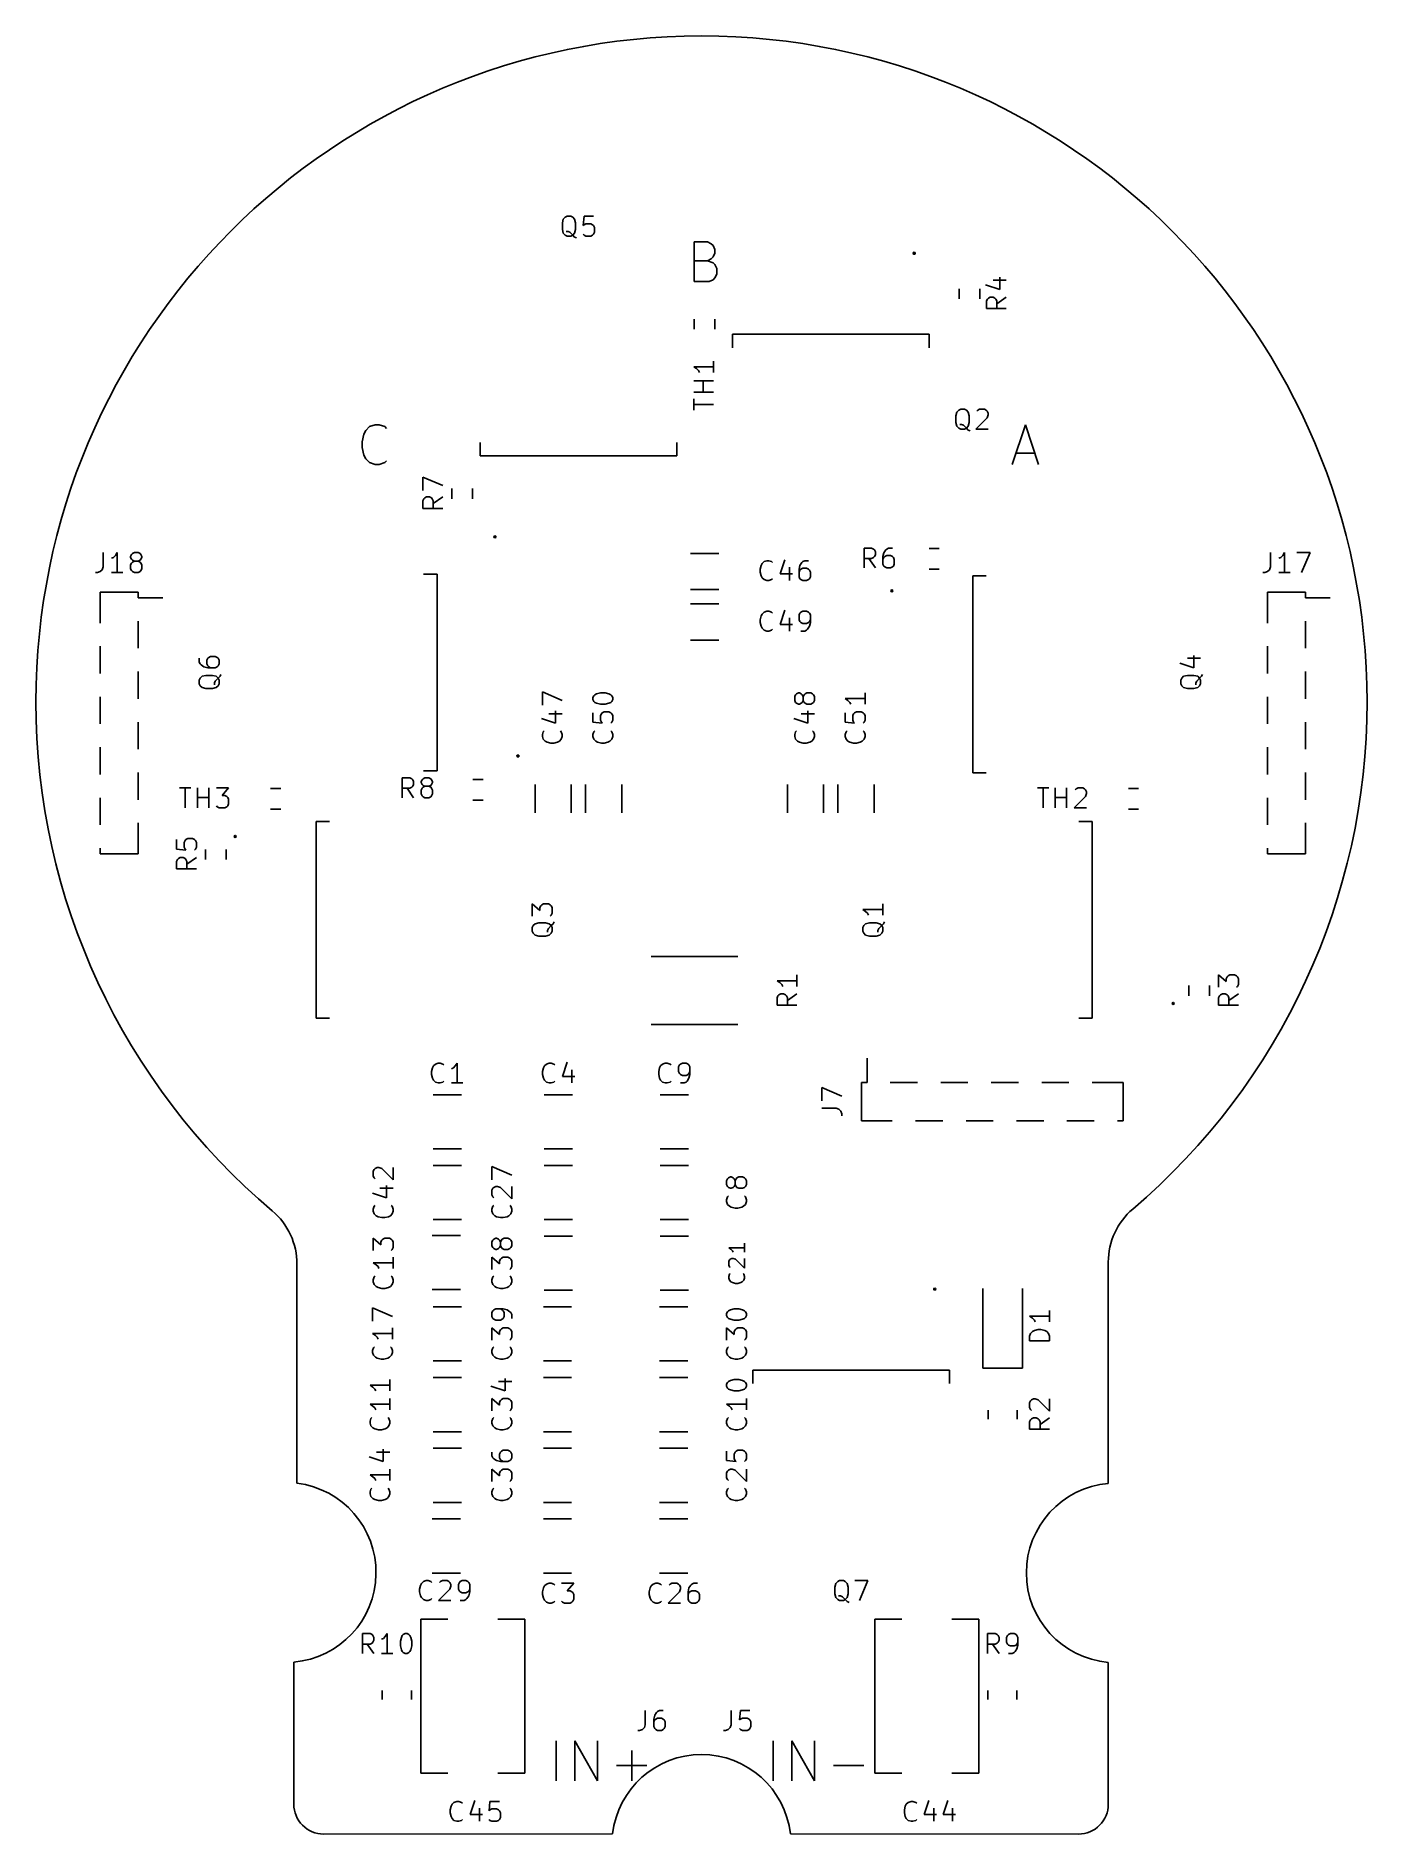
# Model space of a CAD drawing. Extents: x 116 to 183, y -128 to -37.6.
import ezdxf

# ---------------------------------------------------------------- set-up
doc = ezdxf.new("R2010")
doc.units = 0
doc.layers.add('BLACK', color=7, linetype='CONTINUOUS')

msp = doc.modelspace()

# ---------------------------------------------------------------- linework, layer by layer
at = {"layer": 'BLACK', "linetype": 'CONTINUOUS'}
for p, q in [((142.446476, -46.974152), (142.494095, -46.783676)), ((142.446476, -47.307485), (142.446476, -46.974152)), ((142.494095, -46.783676), (142.589333, -46.688438)), ((142.589333, -46.688438), (142.684571, -46.640819)), ((142.684571, -46.640819), (142.875047, -46.640819)), ((142.875047, -46.640819), (142.970285, -46.688438)), ((142.970285, -46.688438), (143.065523, -46.783676)), ((143.065523, -46.783676), (143.113142, -46.974152)), ((143.113142, -46.974152), (143.113142, -47.307485)), ((143.541714, -46.640819), (143.494095, -47.117009)), ((144.017904, -46.640819), (143.541714, -46.640819)), ((143.541714, -47.06939), (143.636952, -47.021771)), ((143.636952, -47.021771), (143.875047, -47.021771)), ((143.875047, -47.021771), (143.970285, -47.06939)), ((142.494095, -47.497961), (142.446476, -47.307485)), ((142.589333, -47.5932), (142.494095, -47.497961)), ((142.684571, -47.640819), (142.589333, -47.5932)), ((142.73219, -47.402723), (142.636952, -47.402723)), ((142.875047, -47.640819), (142.684571, -47.640819)), ((142.827428, -47.450342), (142.73219, -47.402723)), ((142.970285, -47.5932), (142.827428, -47.450342)), ((142.970285, -47.5932), (142.875047, -47.640819)), ((143.065523, -47.497961), (142.970285, -47.5932)), ((143.065523, -47.688438), (142.970285, -47.5932)), ((143.113142, -47.307485), (143.065523, -47.497961)), ((143.160761, -47.736057), (143.065523, -47.688438)), ((143.494095, -47.117009), (143.541714, -47.06939)), ((143.541714, -47.5932), (143.494095, -47.54558)), ((143.636952, -47.640819), (143.541714, -47.5932)), ((143.875047, -47.640819), (143.636952, -47.640819)), ((143.970285, -47.5932), (143.875047, -47.640819)), ((143.970285, -47.06939), (144.017904, -47.117009)), ((144.017904, -47.54558), (143.970285, -47.5932)), ((144.017904, -47.117009), (144.065523, -47.212247)), ((144.065523, -47.450342), (144.017904, -47.54558)), ((144.065523, -47.212247), (144.065523, -47.450342)), ((149.08219, -49.931638), (149.08219, -47.931638)), ((149.08219, -47.931638), (149.748857, -47.931638)), ((149.748857, -47.931638), (149.939333, -48.026876)), ((149.939333, -48.78878), (149.748857, -48.884019)), ((149.939333, -48.026876), (150.034571, -48.122114)), ((150.034571, -48.693542), (149.939333, -48.78878)), ((150.034571, -48.122114), (150.129809, -48.31259)), ((150.129809, -48.503066), (150.034571, -48.693542)), ((150.129809, -48.31259), (150.129809, -48.503066)), ((160.156, -48.5585), (160.156, -48.4585)), ((149.748857, -48.884019), (149.08219, -48.884019)), ((149.748857, -48.884019), (150.034571, -48.979257)), ((150.034571, -48.979257), (150.129809, -49.074495)), ((150.129809, -49.741161), (150.034571, -49.8364)), ((150.129809, -49.074495), (150.225047, -49.264971)), ((150.225047, -49.550685), (150.129809, -49.741161)), ((150.225047, -49.264971), (150.225047, -49.550685)), ((164.459485, -50.331713), (164.459485, -49.712666)), ((149.844095, -49.931638), (149.08219, -49.931638)), ((150.034571, -49.8364), (149.844095, -49.931638)), ((162.4185, -50.800724), (162.4185, -50.291276)), ((163.4635, -50.800724), (163.4635, -50.291276)), ((163.7452, -50.093618), (164.459485, -50.331713)), ((164.126152, -49.855523), (164.792819, -49.855523)), ((163.792819, -50.903142), (163.840438, -50.807904)), ((163.792819, -51.284094), (163.792819, -50.903142)), ((164.792819, -51.284094), (163.792819, -51.284094)), ((163.840438, -50.807904), (163.888057, -50.760285)), ((163.888057, -50.760285), (163.983295, -50.712666)), ((163.983295, -50.712666), (164.126152, -50.712666)), ((164.126152, -50.712666), (164.22139, -50.760285)), ((164.22139, -50.760285), (164.269009, -50.807904)), ((164.269009, -50.807904), (164.316628, -50.903142)), ((164.792819, -50.712666), (164.316628, -51.045999)), ((164.316628, -50.903142), (164.316628, -51.284094)), ((149.0835, -52.324724), (149.0835, -51.815276)), ((150.1285, -52.324724), (150.1285, -51.815276)), ((151.006, -52.5835), (151.006, -53.2585)), ((160.906, -52.5835), (151.006, -52.5835)), ((160.906, -53.2585), (160.906, -52.5835)), ((150.060819, -54.213237), (149.060819, -54.213237)), ((149.060819, -54.213237), (149.203676, -54.308475)), ((150.060819, -53.927523), (150.060819, -54.498951)), ((150.060819, -54.927523), (149.060819, -54.927523)), ((149.203676, -54.308475), (149.298914, -54.403713)), ((149.298914, -54.403713), (149.346533, -54.498951)), ((149.537009, -55.498951), (149.537009, -54.927523)), ((150.060819, -55.498951), (149.060819, -55.498951)), ((149.060819, -56.403713), (149.060819, -55.832285)), ((150.060819, -56.117999), (149.060819, -56.117999)), ((162.258476, -56.684152), (162.306095, -56.493676)), ((162.258476, -57.017485), (162.258476, -56.684152)), ((162.306095, -56.493676), (162.401333, -56.398438)), ((162.401333, -56.398438), (162.496571, -56.350819)), ((162.496571, -56.350819), (162.687047, -56.350819)), ((162.687047, -56.350819), (162.782285, -56.398438)), ((162.782285, -56.398438), (162.877523, -56.493676)), ((162.877523, -56.493676), (162.925142, -56.684152)), ((162.925142, -56.684152), (162.925142, -57.017485)), ((163.829904, -56.77939), (163.258476, -57.350819)), ((163.306095, -56.446057), (163.353714, -56.398438)), ((163.353714, -56.398438), (163.448952, -56.350819)), ((163.448952, -56.350819), (163.687047, -56.350819)), ((163.687047, -56.350819), (163.782285, -56.398438)), ((163.782285, -56.398438), (163.829904, -56.446057)), ((163.829904, -56.446057), (163.877523, -56.541295)), ((163.877523, -56.636533), (163.829904, -56.77939)), ((163.877523, -56.541295), (163.877523, -56.636533)), ((132.365192, -57.99003), (132.46043, -57.609078)), ((132.46043, -57.609078), (132.555668, -57.418602)), ((132.555668, -57.418602), (132.746144, -57.228126)), ((132.746144, -57.228126), (133.031859, -57.132888)), ((133.031859, -57.132888), (133.222335, -57.132888)), ((133.222335, -57.132888), (133.508049, -57.228126)), ((133.508049, -57.228126), (133.603287, -57.323364)), ((162.306095, -57.207961), (162.258476, -57.017485)), ((162.401333, -57.3032), (162.306095, -57.207961)), ((162.496571, -57.350819), (162.401333, -57.3032)), ((162.54419, -57.112723), (162.448952, -57.112723)), ((162.687047, -57.350819), (162.496571, -57.350819)), ((162.639428, -57.160342), (162.54419, -57.112723)), ((162.782285, -57.3032), (162.639428, -57.160342)), ((162.782285, -57.3032), (162.687047, -57.350819)), ((162.877523, -57.207961), (162.782285, -57.3032)), ((162.877523, -57.398438), (162.782285, -57.3032)), ((162.925142, -57.017485), (162.877523, -57.207961)), ((162.972761, -57.446057), (162.877523, -57.398438)), ((163.258476, -57.350819), (163.877523, -57.350819)), ((165.083573, -59.132888), (165.750239, -57.132888)), ((165.750239, -57.132888), (166.416906, -59.132888)), ((132.365192, -58.275745), (132.365192, -57.99003)), ((132.46043, -58.656697), (132.365192, -58.275745)), ((132.555668, -58.847173), (132.46043, -58.656697)), ((138.306, -58.025), (138.306, -58.7)), ((138.306, -58.7), (148.206, -58.7)), ((148.206, -58.7), (148.206, -58.025)), ((165.274049, -58.561459), (166.22643, -58.561459)), ((132.746144, -59.03765), (132.555668, -58.847173)), ((133.031859, -59.132888), (132.746144, -59.03765)), ((133.222335, -59.132888), (133.031859, -59.132888)), ((133.508049, -59.03765), (133.222335, -59.132888)), ((133.603287, -58.942411), (133.508049, -59.03765)), ((135.424819, -60.433332), (135.424819, -59.766666)), ((135.424819, -59.766666), (136.424819, -60.195237)), ((136.8775, -60.854724), (136.8775, -60.345276)), ((137.9225, -60.854724), (137.9225, -60.345276)), ((135.424819, -60.957142), (135.472438, -60.861904)), ((135.424819, -61.338094), (135.424819, -60.957142)), ((136.424819, -61.338094), (135.424819, -61.338094)), ((135.472438, -60.861904), (135.520057, -60.814285)), ((135.520057, -60.814285), (135.615295, -60.766666)), ((135.615295, -60.766666), (135.758152, -60.766666)), ((135.758152, -60.766666), (135.85339, -60.814285)), ((135.85339, -60.814285), (135.901009, -60.861904)), ((135.901009, -60.861904), (135.948628, -60.957142)), ((136.424819, -60.766666), (135.948628, -61.099999)), ((135.948628, -60.957142), (135.948628, -61.338094)), ((139.056, -62.725), (139.056, -62.825)), ((119.332476, -63.565819), (119.332476, -64.280104)), ((119.856286, -63.803914), (119.761048, -63.851533)), ((119.951524, -63.708676), (119.856286, -63.803914)), ((120.046762, -63.565819), (119.951524, -63.708676)), ((120.046762, -64.565819), (120.046762, -63.565819)), ((120.713429, -63.756295), (120.761048, -63.661057)), ((120.713429, -63.803914), (120.713429, -63.756295)), ((120.761048, -63.899152), (120.713429, -63.803914)), ((120.761048, -64.089628), (120.713429, -64.184866)), ((120.713429, -64.184866), (120.713429, -64.375342)), ((120.761048, -63.661057), (120.808667, -63.613438)), ((120.808667, -63.946771), (120.761048, -63.899152)), ((120.808667, -64.042009), (120.761048, -64.089628)), ((120.808667, -63.613438), (120.903905, -63.565819)), ((120.903905, -63.99439), (120.808667, -63.946771)), ((120.903905, -63.99439), (120.808667, -64.042009)), ((120.903905, -63.565819), (121.094381, -63.565819)), ((121.094381, -63.99439), (120.903905, -63.99439)), ((121.094381, -63.565819), (121.189619, -63.613438)), ((121.189619, -63.946771), (121.094381, -63.99439)), ((121.189619, -64.042009), (121.094381, -63.99439)), ((121.189619, -63.613438), (121.237238, -63.661057)), ((121.237238, -63.899152), (121.189619, -63.946771)), ((121.237238, -64.089628), (121.189619, -64.042009)), ((121.237238, -63.661057), (121.284857, -63.756295)), ((121.284857, -63.803914), (121.237238, -63.899152)), ((121.284857, -64.184866), (121.237238, -64.089628)), ((121.284857, -63.756295), (121.284857, -63.803914)), ((121.284857, -64.375342), (121.284857, -64.184866)), ((150.317252, -63.606), (148.894748, -63.606)), ((152.408095, -64.39939), (152.455714, -64.208914)), ((152.455714, -64.208914), (152.503333, -64.113676)), ((152.503333, -64.113676), (152.598571, -64.018438)), ((152.598571, -64.018438), (152.741428, -63.970819)), ((152.741428, -63.970819), (152.836666, -63.970819)), ((152.836666, -63.970819), (152.979523, -64.018438)), ((152.979523, -64.018438), (153.027142, -64.066057)), ((153.64619, -63.9232), (153.408095, -64.637485)), ((154.408095, -64.208914), (154.360476, -64.39939)), ((154.503333, -64.066057), (154.408095, -64.208914)), ((154.550952, -64.018438), (154.503333, -64.066057)), ((154.64619, -63.970819), (154.550952, -64.018438)), ((154.836666, -63.970819), (154.64619, -63.970819)), ((157.630905, -64.335819), (157.630905, -63.335819)), ((157.630905, -63.335819), (158.011857, -63.335819)), ((158.011857, -63.859628), (157.630905, -63.859628)), ((158.202333, -64.335819), (157.869, -63.859628)), ((158.011857, -63.335819), (158.107095, -63.383438)), ((158.107095, -63.812009), (158.011857, -63.859628)), ((158.107095, -63.383438), (158.154714, -63.431057)), ((158.154714, -63.76439), (158.107095, -63.812009)), ((158.154714, -63.431057), (158.202333, -63.526295)), ((158.202333, -63.669152), (158.154714, -63.76439)), ((158.202333, -63.526295), (158.202333, -63.669152)), ((158.630905, -63.573914), (158.583286, -63.76439)), ((158.583286, -63.76439), (158.583286, -64.145342)), ((158.630905, -63.812009), (158.583286, -63.907247)), ((158.583286, -64.145342), (158.630905, -64.24058)), ((158.726143, -63.431057), (158.630905, -63.573914)), ((158.678524, -63.76439), (158.630905, -63.812009)), ((158.773762, -63.716771), (158.678524, -63.76439)), ((158.773762, -63.383438), (158.726143, -63.431057)), ((158.869, -63.335819), (158.773762, -63.383438)), ((158.964238, -63.716771), (158.773762, -63.716771)), ((159.059476, -63.335819), (158.869, -63.335819)), ((159.059476, -63.76439), (158.964238, -63.716771)), ((159.107095, -63.812009), (159.059476, -63.76439)), ((159.154714, -63.907247), (159.107095, -63.812009)), ((159.107095, -64.24058), (159.154714, -64.145342)), ((159.154714, -64.145342), (159.154714, -63.907247)), ((160.908276, -63.3585), (161.417724, -63.3585)), ((178.086476, -63.565819), (178.086476, -64.280104)), ((178.610286, -63.803914), (178.515048, -63.851533)), ((178.705524, -63.708676), (178.610286, -63.803914)), ((178.800762, -63.565819), (178.705524, -63.708676)), ((178.800762, -64.565819), (178.800762, -63.565819)), ((179.41981, -63.565819), (180.086476, -63.565819)), ((180.086476, -63.565819), (179.657905, -64.565819)), ((119.046762, -64.565819), (118.951524, -64.565819)), ((119.189619, -64.5182), (119.046762, -64.565819)), ((119.284857, -64.422961), (119.189619, -64.5182)), ((119.332476, -64.280104), (119.284857, -64.422961)), ((120.332476, -64.565819), (119.761048, -64.565819)), ((120.713429, -64.375342), (120.761048, -64.47058)), ((120.761048, -64.47058), (120.808667, -64.5182)), ((120.808667, -64.5182), (120.903905, -64.565819)), ((120.903905, -64.565819), (121.094381, -64.565819)), ((121.094381, -64.565819), (121.189619, -64.5182)), ((121.189619, -64.5182), (121.237238, -64.47058)), ((121.237238, -64.47058), (121.284857, -64.375342)), ((136.1385, -64.646), (135.4635, -64.646)), ((136.1385, -74.546), (136.1385, -64.646)), ((152.408095, -64.542247), (152.408095, -64.39939)), ((152.455714, -64.732723), (152.408095, -64.542247)), ((152.503333, -64.827961), (152.455714, -64.732723)), ((152.598571, -64.9232), (152.503333, -64.827961)), ((152.741428, -64.970819), (152.598571, -64.9232)), ((152.836666, -64.970819), (152.741428, -64.970819)), ((152.979523, -64.9232), (152.836666, -64.970819)), ((153.027142, -64.87558), (152.979523, -64.9232)), ((153.408095, -64.637485), (154.027142, -64.637485)), ((153.884285, -64.304152), (153.884285, -64.970819)), ((154.360476, -64.39939), (154.360476, -64.780342)), ((154.408095, -64.447009), (154.360476, -64.542247)), ((154.360476, -64.780342), (154.408095, -64.87558)), ((154.455714, -64.39939), (154.408095, -64.447009)), ((154.408095, -64.87558), (154.455714, -64.9232)), ((154.550952, -64.351771), (154.455714, -64.39939)), ((154.455714, -64.9232), (154.550952, -64.970819)), ((154.741428, -64.351771), (154.550952, -64.351771)), ((154.550952, -64.970819), (154.741428, -64.970819)), ((154.836666, -64.39939), (154.741428, -64.351771)), ((154.741428, -64.970819), (154.836666, -64.9232)), ((154.884285, -64.447009), (154.836666, -64.39939)), ((154.836666, -64.9232), (154.884285, -64.87558)), ((154.931904, -64.542247), (154.884285, -64.447009)), ((154.884285, -64.87558), (154.931904, -64.780342)), ((154.931904, -64.780342), (154.931904, -64.542247)), ((158.630905, -64.24058), (158.678524, -64.2882)), ((158.678524, -64.2882), (158.773762, -64.335819)), ((158.773762, -64.335819), (158.964238, -64.335819)), ((158.964238, -64.335819), (159.059476, -64.2882)), ((159.059476, -64.2882), (159.107095, -64.24058)), ((160.908276, -64.4035), (161.417724, -64.4035)), ((163.106, -64.738), (163.106, -74.638)), ((163.781, -64.738), (163.106, -64.738)), ((177.800762, -64.565819), (177.705524, -64.565819)), ((177.943619, -64.5182), (177.800762, -64.565819)), ((178.038857, -64.422961), (177.943619, -64.5182)), ((178.086476, -64.280104), (178.038857, -64.422961)), ((179.086476, -64.565819), (178.515048, -64.565819)), ((119.182, -65.551), (119.182, -67.106)), ((119.182, -65.551), (121.102, -65.551)), ((121.102, -65.551), (121.102, -65.836)), ((121.102, -65.836), (122.332, -65.836)), ((150.317252, -65.426), (148.894748, -65.426)), ((159.081, -65.488), (158.981, -65.488)), ((177.936, -65.551), (177.936, -67.106)), ((177.936, -65.551), (179.856, -65.551)), ((179.856, -65.551), (179.856, -65.836)), ((179.856, -65.836), (181.086, -65.836)), ((150.317252, -66.146), (148.894748, -66.146)), ((152.408095, -66.93939), (152.455714, -66.748914)), ((152.455714, -66.748914), (152.503333, -66.653676)), ((152.503333, -66.653676), (152.598571, -66.558438)), ((152.598571, -66.558438), (152.741428, -66.510819)), ((152.741428, -66.510819), (152.836666, -66.510819)), ((152.836666, -66.510819), (152.979523, -66.558438)), ((152.979523, -66.558438), (153.027142, -66.606057)), ((153.64619, -66.4632), (153.408095, -67.177485)), ((153.884285, -66.844152), (153.884285, -67.510819)), ((154.408095, -66.606057), (154.360476, -66.701295)), ((154.360476, -66.701295), (154.360476, -66.93939)), ((154.455714, -66.558438), (154.408095, -66.606057)), ((154.550952, -66.510819), (154.455714, -66.558438)), ((154.741428, -66.510819), (154.550952, -66.510819)), ((154.836666, -66.558438), (154.741428, -66.510819)), ((154.884285, -66.606057), (154.836666, -66.558438)), ((154.931904, -66.701295), (154.884285, -66.606057)), ((154.931904, -67.082247), (154.931904, -66.701295)), ((121.102, -67.006), (121.102, -68.376)), ((152.408095, -67.082247), (152.408095, -66.93939)), ((152.455714, -67.272723), (152.408095, -67.082247)), ((152.503333, -67.367961), (152.455714, -67.272723)), ((152.598571, -67.4632), (152.503333, -67.367961)), ((152.741428, -67.510819), (152.598571, -67.4632)), ((152.836666, -67.510819), (152.741428, -67.510819)), ((152.979523, -67.4632), (152.836666, -67.510819)), ((153.027142, -67.41558), (152.979523, -67.4632)), ((153.408095, -67.177485), (154.027142, -67.177485)), ((154.360476, -66.93939), (154.408095, -67.034628)), ((154.408095, -67.034628), (154.455714, -67.082247)), ((154.455714, -67.082247), (154.550952, -67.129866)), ((154.455714, -67.510819), (154.64619, -67.510819)), ((154.550952, -67.129866), (154.741428, -67.129866)), ((154.64619, -67.510819), (154.741428, -67.4632)), ((154.741428, -67.129866), (154.836666, -67.082247)), ((154.741428, -67.4632), (154.789047, -67.41558)), ((154.789047, -67.41558), (154.884285, -67.272723)), ((154.836666, -67.082247), (154.884285, -67.034628)), ((154.884285, -67.034628), (154.931904, -66.93939)), ((154.884285, -67.272723), (154.931904, -67.082247)), ((179.856, -67.006), (179.856, -68.376)), ((119.182, -68.276), (119.182, -69.646)), ((150.317252, -67.966), (148.894748, -67.966)), ((174.238485, -69.357904), (174.238485, -68.738857)), ((177.936, -68.276), (177.936, -69.646)), ((121.102, -69.546), (121.102, -70.916)), ((124.168819, -68.881714), (124.168819, -69.07219)), ((124.168819, -69.07219), (124.216438, -69.167428)), ((124.216438, -69.167428), (124.264057, -69.215047)), ((124.264057, -69.215047), (124.406914, -69.310285)), ((124.406914, -69.310285), (124.59739, -69.357904)), ((124.59739, -68.881714), (124.549771, -68.976952)), ((124.549771, -68.976952), (124.549771, -69.167428)), ((124.549771, -69.167428), (124.59739, -69.262666)), ((124.645009, -68.834095), (124.59739, -68.881714)), ((124.59739, -69.262666), (124.645009, -69.310285)), ((124.59739, -69.357904), (124.978342, -69.357904)), ((124.740247, -68.786476), (124.645009, -68.834095)), ((124.645009, -69.310285), (124.740247, -69.357904)), ((124.978342, -68.786476), (124.740247, -68.786476)), ((125.07358, -68.834095), (124.978342, -68.786476)), ((124.978342, -69.357904), (125.07358, -69.310285)), ((125.1212, -68.881714), (125.07358, -68.834095)), ((125.07358, -69.310285), (125.1212, -69.262666)), ((125.168819, -68.976952), (125.1212, -68.881714)), ((125.1212, -69.262666), (125.168819, -69.167428)), ((125.168819, -69.167428), (125.168819, -68.976952)), ((173.5242, -69.119809), (174.238485, -69.357904)), ((173.905152, -68.881714), (174.571819, -68.881714)), ((179.856, -69.546), (179.856, -70.916)), ((124.168819, -69.976952), (124.216438, -69.881714)), ((124.168819, -70.167428), (124.168819, -69.976952)), ((124.216438, -70.262666), (124.168819, -70.167428)), ((124.216438, -69.881714), (124.311676, -69.786476)), ((124.311676, -70.357904), (124.216438, -70.262666)), ((124.311676, -69.786476), (124.502152, -69.738857)), ((124.502152, -70.405523), (124.311676, -70.357904)), ((124.502152, -69.738857), (124.835485, -69.738857)), ((124.835485, -70.405523), (124.502152, -70.405523)), ((124.835485, -69.738857), (125.025961, -69.786476)), ((125.025961, -70.357904), (124.835485, -70.405523)), ((124.978342, -70.024571), (124.930723, -70.119809)), ((124.930723, -70.119809), (124.930723, -70.215047)), ((125.1212, -69.881714), (124.978342, -70.024571)), ((125.025961, -69.786476), (125.1212, -69.881714)), ((125.1212, -70.262666), (125.025961, -70.357904)), ((125.216438, -69.786476), (125.1212, -69.881714)), ((125.1212, -69.881714), (125.168819, -69.976952)), ((125.168819, -70.167428), (125.1212, -70.262666)), ((125.168819, -69.976952), (125.168819, -70.167428)), ((125.264057, -69.691238), (125.216438, -69.786476)), ((173.571819, -69.976952), (173.619438, -69.881714)), ((173.571819, -70.167428), (173.571819, -69.976952)), ((173.619438, -70.262666), (173.571819, -70.167428)), ((173.619438, -69.881714), (173.714676, -69.786476)), ((173.714676, -70.357904), (173.619438, -70.262666)), ((173.714676, -69.786476), (173.905152, -69.738857)), ((173.905152, -70.405523), (173.714676, -70.357904)), ((173.905152, -69.738857), (174.238485, -69.738857)), ((174.238485, -70.405523), (173.905152, -70.405523)), ((174.238485, -69.738857), (174.428961, -69.786476)), ((174.428961, -70.357904), (174.238485, -70.405523)), ((174.381342, -70.024571), (174.333723, -70.119809)), ((174.333723, -70.119809), (174.333723, -70.215047)), ((174.5242, -69.881714), (174.381342, -70.024571)), ((174.428961, -69.786476), (174.5242, -69.881714)), ((174.5242, -70.262666), (174.428961, -70.357904)), ((174.619438, -69.786476), (174.5242, -69.881714)), ((174.5242, -69.881714), (174.571819, -69.976952)), ((174.571819, -70.167428), (174.5242, -70.262666)), ((174.571819, -69.976952), (174.571819, -70.167428)), ((174.667057, -69.691238), (174.619438, -69.786476)), ((119.182, -70.816), (119.182, -72.186)), ((141.440819, -71.239142), (141.440819, -70.572476)), ((141.440819, -70.572476), (142.440819, -71.001047)), ((143.980819, -70.85819), (144.028438, -70.762952)), ((143.980819, -70.953428), (143.980819, -70.85819)), ((144.028438, -71.048666), (143.980819, -70.953428)), ((144.028438, -70.762952), (144.076057, -70.715333)), ((144.076057, -71.096285), (144.028438, -71.048666)), ((144.076057, -70.715333), (144.171295, -70.667714)), ((144.171295, -71.143904), (144.076057, -71.096285)), ((144.171295, -70.667714), (144.361771, -70.620095)), ((144.361771, -71.191523), (144.171295, -71.143904)), ((144.361771, -70.620095), (144.599866, -70.620095)), ((144.599866, -71.191523), (144.361771, -71.191523)), ((144.599866, -70.620095), (144.790342, -70.667714)), ((144.790342, -71.143904), (144.599866, -71.191523)), ((144.790342, -70.667714), (144.88558, -70.715333)), ((144.88558, -71.096285), (144.790342, -71.143904)), ((144.88558, -70.715333), (144.9332, -70.762952)), ((144.9332, -71.048666), (144.88558, -71.096285)), ((144.9332, -70.762952), (144.980819, -70.85819)), ((144.980819, -70.953428), (144.9332, -71.048666)), ((144.980819, -70.85819), (144.980819, -70.953428)), ((154.140819, -70.810571), (154.188438, -70.715333)), ((154.140819, -71.001047), (154.140819, -70.810571)), ((154.188438, -71.096285), (154.140819, -71.001047)), ((154.188438, -70.715333), (154.236057, -70.667714)), ((154.236057, -71.143904), (154.188438, -71.096285)), ((154.236057, -70.667714), (154.331295, -70.620095)), ((154.331295, -71.191523), (154.236057, -71.143904)), ((154.331295, -70.620095), (154.378914, -70.620095)), ((154.378914, -71.191523), (154.331295, -71.191523)), ((154.378914, -70.620095), (154.474152, -70.667714)), ((154.474152, -71.143904), (154.378914, -71.191523)), ((154.474152, -70.667714), (154.521771, -70.715333)), ((154.521771, -71.096285), (154.474152, -71.143904)), ((154.521771, -70.715333), (154.56939, -70.810571)), ((154.56939, -71.001047), (154.521771, -71.096285)), ((154.617009, -70.715333), (154.56939, -70.810571)), ((154.56939, -70.810571), (154.56939, -71.001047)), ((154.56939, -71.001047), (154.617009, -71.096285)), ((154.664628, -70.667714), (154.617009, -70.715333)), ((154.617009, -71.096285), (154.664628, -71.143904)), ((154.759866, -70.620095), (154.664628, -70.667714)), ((154.664628, -71.143904), (154.759866, -71.191523)), ((154.950342, -70.620095), (154.759866, -70.620095)), ((154.759866, -71.191523), (154.950342, -71.191523)), ((155.04558, -70.667714), (154.950342, -70.620095)), ((154.950342, -71.191523), (155.04558, -71.143904)), ((155.0932, -70.715333), (155.04558, -70.667714)), ((155.04558, -71.143904), (155.0932, -71.096285)), ((155.140819, -70.810571), (155.0932, -70.715333)), ((155.0932, -71.096285), (155.140819, -71.001047)), ((155.140819, -71.001047), (155.140819, -70.810571)), ((157.680819, -70.905809), (156.680819, -70.905809)), ((156.680819, -70.905809), (156.823676, -71.001047)), ((156.823676, -71.001047), (156.918914, -71.096285)), ((156.918914, -71.096285), (156.966533, -71.191523)), ((157.680819, -70.620095), (157.680819, -71.191523)), ((177.936, -70.816), (177.936, -72.186)), ((121.102, -72.086), (121.102, -73.456)), ((141.3932, -71.905809), (142.107485, -72.143904)), ((141.774152, -71.667714), (142.440819, -71.667714)), ((142.107485, -72.143904), (142.107485, -71.524857)), ((143.980819, -71.620095), (143.980819, -72.096285)), ((143.980819, -72.096285), (144.457009, -72.143904)), ((144.361771, -71.762952), (144.40939, -71.667714)), ((144.361771, -72.001047), (144.361771, -71.762952)), ((144.40939, -72.096285), (144.361771, -72.001047)), ((144.40939, -71.667714), (144.457009, -71.620095)), ((144.457009, -72.143904), (144.40939, -72.096285)), ((144.457009, -71.620095), (144.552247, -71.572476)), ((144.552247, -71.572476), (144.790342, -71.572476)), ((144.790342, -71.572476), (144.88558, -71.620095)), ((144.88558, -71.620095), (144.9332, -71.667714)), ((144.9332, -72.096285), (144.88558, -72.143904)), ((144.9332, -71.667714), (144.980819, -71.762952)), ((144.980819, -72.001047), (144.9332, -72.096285)), ((144.980819, -71.762952), (144.980819, -72.001047)), ((154.0932, -71.905809), (154.807485, -72.143904)), ((154.474152, -71.667714), (155.140819, -71.667714)), ((154.807485, -72.143904), (154.807485, -71.524857)), ((156.680819, -71.620095), (156.680819, -72.096285)), ((156.680819, -72.096285), (157.157009, -72.143904)), ((157.061771, -71.762952), (157.10939, -71.667714)), ((157.061771, -72.001047), (157.061771, -71.762952)), ((157.10939, -72.096285), (157.061771, -72.001047)), ((157.10939, -71.667714), (157.157009, -71.620095)), ((157.157009, -72.143904), (157.10939, -72.096285)), ((157.157009, -71.620095), (157.252247, -71.572476)), ((157.252247, -71.572476), (157.490342, -71.572476)), ((157.490342, -71.572476), (157.58558, -71.620095)), ((157.58558, -71.620095), (157.6332, -71.667714)), ((157.6332, -72.096285), (157.58558, -72.143904)), ((157.6332, -71.667714), (157.680819, -71.762952)), ((157.680819, -72.001047), (157.6332, -72.096285)), ((157.680819, -71.762952), (157.680819, -72.001047)), ((179.856, -72.086), (179.856, -73.456)), ((141.440819, -72.715333), (141.488438, -72.572476)), ((141.440819, -72.810571), (141.440819, -72.715333)), ((141.488438, -72.953428), (141.440819, -72.810571)), ((141.488438, -72.572476), (141.536057, -72.524857)), ((141.583676, -73.048666), (141.488438, -72.953428)), ((141.678914, -73.096285), (141.583676, -73.048666)), ((141.86939, -73.143904), (141.678914, -73.096285)), ((142.012247, -73.143904), (141.86939, -73.143904)), ((142.202723, -73.096285), (142.012247, -73.143904)), ((142.297961, -73.048666), (142.202723, -73.096285)), ((142.3932, -72.953428), (142.297961, -73.048666)), ((142.34558, -72.524857), (142.3932, -72.572476)), ((142.3932, -72.572476), (142.440819, -72.715333)), ((142.440819, -72.810571), (142.3932, -72.953428)), ((142.440819, -72.715333), (142.440819, -72.810571)), ((143.980819, -72.715333), (144.028438, -72.572476)), ((143.980819, -72.810571), (143.980819, -72.715333)), ((144.028438, -72.953428), (143.980819, -72.810571)), ((144.028438, -72.572476), (144.076057, -72.524857)), ((144.123676, -73.048666), (144.028438, -72.953428)), ((144.218914, -73.096285), (144.123676, -73.048666)), ((144.40939, -73.143904), (144.218914, -73.096285)), ((144.552247, -73.143904), (144.40939, -73.143904)), ((144.742723, -73.096285), (144.552247, -73.143904)), ((144.837961, -73.048666), (144.742723, -73.096285)), ((144.9332, -72.953428), (144.837961, -73.048666)), ((144.88558, -72.524857), (144.9332, -72.572476)), ((144.9332, -72.572476), (144.980819, -72.715333)), ((144.980819, -72.810571), (144.9332, -72.953428)), ((144.980819, -72.715333), (144.980819, -72.810571)), ((154.140819, -72.715333), (154.188438, -72.572476)), ((154.140819, -72.810571), (154.140819, -72.715333)), ((154.188438, -72.953428), (154.140819, -72.810571)), ((154.188438, -72.572476), (154.236057, -72.524857)), ((154.283676, -73.048666), (154.188438, -72.953428)), ((154.378914, -73.096285), (154.283676, -73.048666)), ((154.56939, -73.143904), (154.378914, -73.096285)), ((154.712247, -73.143904), (154.56939, -73.143904)), ((154.902723, -73.096285), (154.712247, -73.143904)), ((154.997961, -73.048666), (154.902723, -73.096285)), ((155.0932, -72.953428), (154.997961, -73.048666)), ((155.04558, -72.524857), (155.0932, -72.572476)), ((155.0932, -72.572476), (155.140819, -72.715333)), ((155.140819, -72.810571), (155.0932, -72.953428)), ((155.140819, -72.715333), (155.140819, -72.810571)), ((156.680819, -72.715333), (156.728438, -72.572476)), ((156.680819, -72.810571), (156.680819, -72.715333)), ((156.728438, -72.953428), (156.680819, -72.810571)), ((156.728438, -72.572476), (156.776057, -72.524857)), ((156.823676, -73.048666), (156.728438, -72.953428)), ((156.918914, -73.096285), (156.823676, -73.048666)), ((157.10939, -73.143904), (156.918914, -73.096285)), ((157.252247, -73.143904), (157.10939, -73.143904)), ((157.442723, -73.096285), (157.252247, -73.143904)), ((157.537961, -73.048666), (157.442723, -73.096285)), ((157.6332, -72.953428), (157.537961, -73.048666)), ((157.58558, -72.524857), (157.6332, -72.572476)), ((157.6332, -72.572476), (157.680819, -72.715333)), ((157.680819, -72.810571), (157.6332, -72.953428)), ((157.680819, -72.715333), (157.680819, -72.810571)), ((119.182, -73.356), (119.182, -74.726)), ((140.1635, -73.796), (140.2635, -73.796)), ((177.936, -73.356), (177.936, -74.726)), ((121.102, -74.626), (121.102, -75.996)), ((134.389905, -75.892819), (134.389905, -74.892819)), ((134.389905, -74.892819), (134.770857, -74.892819)), ((134.770857, -74.892819), (134.866095, -74.940438)), ((134.866095, -74.940438), (134.913714, -74.988057)), ((134.913714, -74.988057), (134.961333, -75.083295)), ((135.342286, -75.083295), (135.389905, -74.988057)), ((135.389905, -74.988057), (135.437524, -74.940438)), ((135.437524, -74.940438), (135.532762, -74.892819)), ((135.4635, -74.546), (136.1385, -74.546)), ((135.532762, -74.892819), (135.723238, -74.892819)), ((135.723238, -74.892819), (135.818476, -74.940438)), ((135.818476, -74.940438), (135.866095, -74.988057)), ((135.866095, -74.988057), (135.913714, -75.083295)), ((138.454724, -74.9775), (137.945276, -74.9775)), ((163.106, -74.638), (163.781, -74.638)), ((179.856, -74.626), (179.856, -75.996)), ((119.182, -75.896), (119.182, -77.266)), ((123.174286, -75.400819), (123.745714, -75.400819)), ((123.46, -76.400819), (123.46, -75.400819)), ((124.079048, -76.400819), (124.079048, -75.400819)), ((124.079048, -75.877009), (124.650476, -75.877009)), ((124.650476, -76.400819), (124.650476, -75.400819)), ((125.031429, -75.400819), (125.650476, -75.400819)), ((125.650476, -75.400819), (125.317143, -75.781771)), ((125.317143, -75.781771), (125.46, -75.781771)), ((125.46, -75.781771), (125.555238, -75.82939)), ((125.555238, -75.82939), (125.602857, -75.877009)), ((125.602857, -75.877009), (125.650476, -75.972247)), ((125.650476, -75.972247), (125.650476, -76.210342)), ((127.761276, -75.4235), (128.270724, -75.4235)), ((134.770857, -75.416628), (134.389905, -75.416628)), ((134.961333, -75.892819), (134.628, -75.416628)), ((134.866095, -75.369009), (134.770857, -75.416628)), ((134.913714, -75.32139), (134.866095, -75.369009)), ((134.961333, -75.226152), (134.913714, -75.32139)), ((134.961333, -75.083295), (134.961333, -75.226152)), ((135.342286, -75.130914), (135.342286, -75.083295)), ((135.389905, -75.226152), (135.342286, -75.130914)), ((135.389905, -75.416628), (135.342286, -75.511866)), ((135.342286, -75.511866), (135.342286, -75.702342)), ((135.342286, -75.702342), (135.389905, -75.79758)), ((135.437524, -75.273771), (135.389905, -75.226152)), ((135.437524, -75.369009), (135.389905, -75.416628)), ((135.389905, -75.79758), (135.437524, -75.8452)), ((135.532762, -75.32139), (135.437524, -75.273771)), ((135.532762, -75.32139), (135.437524, -75.369009)), ((135.437524, -75.8452), (135.532762, -75.892819)), ((135.723238, -75.32139), (135.532762, -75.32139)), ((135.532762, -75.892819), (135.723238, -75.892819)), ((135.818476, -75.273771), (135.723238, -75.32139)), ((135.818476, -75.369009), (135.723238, -75.32139)), ((135.723238, -75.892819), (135.818476, -75.8452)), ((135.866095, -75.226152), (135.818476, -75.273771)), ((135.866095, -75.416628), (135.818476, -75.369009)), ((135.818476, -75.8452), (135.866095, -75.79758)), ((135.913714, -75.130914), (135.866095, -75.226152)), ((135.913714, -75.511866), (135.866095, -75.416628)), ((135.866095, -75.79758), (135.913714, -75.702342)), ((135.913714, -75.083295), (135.913714, -75.130914)), ((135.913714, -75.702342), (135.913714, -75.511866)), ((141.076, -76.657252), (141.076, -75.234748)), ((142.896, -76.657252), (142.896, -75.234748)), ((143.616, -76.657252), (143.616, -75.234748)), ((145.436, -76.657252), (145.436, -75.234748)), ((153.776, -76.657252), (153.776, -75.234748)), ((155.596, -76.657252), (155.596, -75.234748)), ((156.316, -76.657252), (156.316, -75.234748)), ((158.136, -76.657252), (158.136, -75.234748)), ((166.354286, -75.400819), (166.925714, -75.400819)), ((166.64, -76.400819), (166.64, -75.400819)), ((167.259048, -76.400819), (167.259048, -75.400819)), ((167.259048, -75.877009), (167.830476, -75.877009)), ((167.830476, -76.400819), (167.830476, -75.400819)), ((168.782857, -75.82939), (168.211429, -76.400819)), ((168.259048, -75.496057), (168.306667, -75.448438)), ((168.306667, -75.448438), (168.401905, -75.400819)), ((168.401905, -75.400819), (168.64, -75.400819)), ((168.64, -75.400819), (168.735238, -75.448438)), ((168.735238, -75.448438), (168.782857, -75.496057)), ((168.782857, -75.496057), (168.830476, -75.591295)), ((168.830476, -75.686533), (168.782857, -75.82939)), ((168.830476, -75.591295), (168.830476, -75.686533)), ((171.450724, -75.4235), (170.941276, -75.4235)), ((177.936, -75.896), (177.936, -77.266)), ((125.079048, -76.3532), (125.031429, -76.30558)), ((125.174286, -76.400819), (125.079048, -76.3532)), ((125.46, -76.400819), (125.174286, -76.400819)), ((125.555238, -76.3532), (125.46, -76.400819)), ((125.602857, -76.30558), (125.555238, -76.3532)), ((125.650476, -76.210342), (125.602857, -76.30558)), ((127.761276, -76.4685), (128.270724, -76.4685)), ((138.454724, -76.0225), (137.945276, -76.0225)), ((168.211429, -76.400819), (168.830476, -76.400819)), ((171.450724, -76.4685), (170.941276, -76.4685)), ((121.102, -77.166), (121.102, -78.721)), ((130.0535, -77.092), (130.0535, -86.992)), ((130.7285, -77.092), (130.0535, -77.092)), ((169.121, -77.092), (168.446, -77.092)), ((169.121, -86.992), (169.121, -77.092)), ((179.856, -77.166), (179.856, -78.721)), ((119.182, -78.436), (119.182, -78.721)), ((123.025819, -78.001904), (123.025819, -78.478094)), ((123.025819, -78.478094), (123.502009, -78.525713)), ((123.406771, -78.144761), (123.45439, -78.049523)), ((123.406771, -78.382856), (123.406771, -78.144761)), ((123.45439, -78.478094), (123.406771, -78.382856)), ((123.45439, -78.049523), (123.502009, -78.001904)), ((123.502009, -78.525713), (123.45439, -78.478094)), ((123.502009, -78.001904), (123.597247, -77.954285)), ((123.597247, -77.954285), (123.835342, -77.954285)), ((123.835342, -77.954285), (123.93058, -78.001904)), ((123.93058, -78.001904), (123.9782, -78.049523)), ((123.9782, -78.478094), (123.93058, -78.525713)), ((123.9782, -78.049523), (124.025819, -78.144761)), ((124.025819, -78.382856), (123.9782, -78.478094)), ((124.025819, -78.144761), (124.025819, -78.382856)), ((124.4775, -78.495276), (124.4775, -79.004724)), ((125.5225, -78.495276), (125.5225, -79.004724)), ((126.0285, -77.842), (125.9285, -77.842)), ((177.936, -78.436), (177.936, -78.721)), ((119.182, -78.721), (121.102, -78.721)), ((123.025819, -79.097142), (123.073438, -79.001904)), ((123.025819, -79.478094), (123.025819, -79.097142)), ((124.025819, -79.478094), (123.025819, -79.478094)), ((123.073438, -79.001904), (123.121057, -78.954285)), ((123.121057, -78.954285), (123.216295, -78.906666)), ((123.216295, -78.906666), (123.359152, -78.906666)), ((123.359152, -78.906666), (123.45439, -78.954285)), ((123.45439, -78.954285), (123.502009, -79.001904)), ((123.502009, -79.001904), (123.549628, -79.097142)), ((124.025819, -78.906666), (123.549628, -79.239999)), ((123.549628, -79.097142), (123.549628, -79.478094)), ((177.936, -78.721), (179.856, -78.721)), ((140.932819, -81.851523), (140.932819, -81.232476)), ((140.932819, -81.232476), (141.313771, -81.565809)), ((141.313771, -81.422952), (141.36139, -81.327714)), ((141.36139, -81.327714), (141.409009, -81.280095)), ((141.409009, -81.280095), (141.504247, -81.232476)), ((141.504247, -81.232476), (141.742342, -81.232476)), ((141.742342, -81.232476), (141.83758, -81.280095)), ((141.83758, -81.280095), (141.8852, -81.327714)), ((141.8852, -81.327714), (141.932819, -81.422952)), ((158.569819, -81.232476), (158.569819, -81.803904)), ((140.980438, -82.327714), (141.075676, -82.232476)), ((141.075676, -82.232476), (141.266152, -82.184857)), ((141.266152, -82.184857), (141.599485, -82.184857)), ((141.313771, -81.565809), (141.313771, -81.422952)), ((141.599485, -82.184857), (141.789961, -82.232476)), ((141.789961, -82.232476), (141.8852, -82.327714)), ((141.8852, -81.803904), (141.83758, -81.851523)), ((141.932819, -81.708666), (141.8852, -81.803904)), ((141.980438, -82.232476), (141.8852, -82.327714)), ((141.932819, -81.422952), (141.932819, -81.708666)), ((142.028057, -82.137238), (141.980438, -82.232476)), ((158.569819, -81.51819), (157.569819, -81.51819)), ((157.569819, -81.51819), (157.712676, -81.613428)), ((157.617438, -82.327714), (157.712676, -82.232476)), ((157.712676, -81.613428), (157.807914, -81.708666)), ((157.712676, -82.232476), (157.903152, -82.184857)), ((157.807914, -81.708666), (157.855533, -81.803904)), ((157.903152, -82.184857), (158.236485, -82.184857)), ((158.236485, -82.184857), (158.426961, -82.232476)), ((158.426961, -82.232476), (158.5222, -82.327714)), ((158.617438, -82.232476), (158.5222, -82.327714)), ((158.665057, -82.137238), (158.617438, -82.232476)), ((140.932819, -82.422952), (140.980438, -82.327714)), ((140.932819, -82.613428), (140.932819, -82.422952)), ((140.980438, -82.708666), (140.932819, -82.613428)), ((141.075676, -82.803904), (140.980438, -82.708666)), ((141.266152, -82.851523), (141.075676, -82.803904)), ((141.599485, -82.851523), (141.266152, -82.851523)), ((141.789961, -82.803904), (141.599485, -82.851523)), ((141.742342, -82.470571), (141.694723, -82.565809)), ((141.694723, -82.565809), (141.694723, -82.661047)), ((141.8852, -82.327714), (141.742342, -82.470571)), ((141.8852, -82.708666), (141.789961, -82.803904)), ((141.8852, -82.327714), (141.932819, -82.422952)), ((141.932819, -82.613428), (141.8852, -82.708666)), ((141.932819, -82.422952), (141.932819, -82.613428)), ((157.569819, -82.422952), (157.617438, -82.327714)), ((157.569819, -82.613428), (157.569819, -82.422952)), ((157.617438, -82.708666), (157.569819, -82.613428)), ((157.712676, -82.803904), (157.617438, -82.708666)), ((157.903152, -82.851523), (157.712676, -82.803904)), ((158.236485, -82.851523), (157.903152, -82.851523)), ((158.426961, -82.803904), (158.236485, -82.851523)), ((158.379342, -82.470571), (158.331723, -82.565809)), ((158.331723, -82.565809), (158.331723, -82.661047)), ((158.5222, -82.327714), (158.379342, -82.470571)), ((158.5222, -82.708666), (158.426961, -82.803904)), ((158.5222, -82.327714), (158.569819, -82.422952)), ((158.569819, -82.613428), (158.5222, -82.708666)), ((158.569819, -82.422952), (158.569819, -82.613428)), ((146.920936, -83.888), (151.275064, -83.888)), ((154.251819, -84.812285), (154.251819, -85.383713)), ((175.476819, -85.431332), (175.476819, -84.812285)), ((175.476819, -84.812285), (175.857771, -85.145618)), ((175.857771, -85.002761), (175.90539, -84.907523)), ((175.857771, -85.145618), (175.857771, -85.002761)), ((175.90539, -84.907523), (175.953009, -84.859904)), ((175.953009, -84.859904), (176.048247, -84.812285)), ((176.048247, -84.812285), (176.286342, -84.812285)), ((176.286342, -84.812285), (176.38158, -84.859904)), ((176.38158, -84.859904), (176.4292, -84.907523)), ((176.4292, -84.907523), (176.476819, -85.002761)), ((176.476819, -85.002761), (176.476819, -85.288475)), ((154.251819, -85.097999), (153.251819, -85.097999)), ((153.251819, -85.097999), (153.394676, -85.193237)), ((153.251819, -85.955142), (153.299438, -85.859904)), ((153.299438, -85.859904), (153.347057, -85.812285)), ((153.347057, -85.812285), (153.442295, -85.764666)), ((153.394676, -85.193237), (153.489914, -85.288475)), ((153.442295, -85.764666), (153.585152, -85.764666)), ((153.489914, -85.288475), (153.537533, -85.383713)), ((153.585152, -85.764666), (153.68039, -85.812285)), ((153.68039, -85.812285), (153.728009, -85.859904)), ((153.728009, -85.859904), (153.775628, -85.955142)), ((154.251819, -85.764666), (153.775628, -86.097999)), ((173.9755, -85.852724), (173.9755, -85.343276)), ((175.0205, -85.852724), (175.0205, -85.343276)), ((175.476819, -85.955142), (175.524438, -85.859904)), ((175.524438, -85.859904), (175.572057, -85.812285)), ((175.572057, -85.812285), (175.667295, -85.764666)), ((175.667295, -85.764666), (175.810152, -85.764666)), ((175.810152, -85.764666), (175.90539, -85.812285)), ((175.90539, -85.812285), (175.953009, -85.859904)), ((175.953009, -85.859904), (176.000628, -85.955142)), ((176.476819, -85.764666), (176.000628, -86.097999)), ((176.4292, -85.383713), (176.38158, -85.431332)), ((176.476819, -85.288475), (176.4292, -85.383713)), ((153.251819, -86.336094), (153.251819, -85.955142)), ((154.251819, -86.336094), (153.251819, -86.336094)), ((153.775628, -85.955142), (153.775628, -86.336094)), ((173.146, -86.242), (173.246, -86.242)), ((175.476819, -86.336094), (175.476819, -85.955142)), ((176.476819, -86.336094), (175.476819, -86.336094)), ((176.000628, -85.955142), (176.000628, -86.336094)), ((130.0535, -86.992), (130.7285, -86.992)), ((146.920936, -87.308), (151.275064, -87.308)), ((168.446, -86.992), (169.121, -86.992)), ((135.866286, -89.67239), (135.913905, -89.481914)), ((135.913905, -89.481914), (135.961524, -89.386676)), ((135.961524, -89.386676), (136.056762, -89.291438)), ((136.056762, -89.291438), (136.199619, -89.243819)), ((136.199619, -89.243819), (136.294857, -89.243819)), ((136.294857, -89.243819), (136.437714, -89.291438)), ((136.437714, -89.291438), (136.485333, -89.339057)), ((136.961524, -89.481914), (136.866286, -89.529533)), ((137.056762, -89.386676), (136.961524, -89.481914)), ((137.152, -89.243819), (137.056762, -89.386676)), ((137.152, -90.243819), (137.152, -89.243819)), ((141.454286, -89.67239), (141.501905, -89.481914)), ((141.501905, -89.481914), (141.549524, -89.386676)), ((141.549524, -89.386676), (141.644762, -89.291438)), ((141.644762, -89.291438), (141.787619, -89.243819)), ((141.787619, -89.243819), (141.882857, -89.243819)), ((141.882857, -89.243819), (142.025714, -89.291438)), ((142.025714, -89.291438), (142.073333, -89.339057)), ((142.692381, -89.1962), (142.454286, -89.910485)), ((147.296286, -89.67239), (147.343905, -89.481914)), ((147.343905, -89.481914), (147.391524, -89.386676)), ((147.391524, -89.386676), (147.486762, -89.291438)), ((147.486762, -89.291438), (147.629619, -89.243819)), ((147.629619, -89.243819), (147.724857, -89.243819)), ((147.724857, -89.243819), (147.867714, -89.291438)), ((147.867714, -89.291438), (147.915333, -89.339057)), ((148.343905, -89.339057), (148.296286, -89.434295)), ((148.296286, -89.434295), (148.296286, -89.67239)), ((148.391524, -89.291438), (148.343905, -89.339057)), ((148.486762, -89.243819), (148.391524, -89.291438)), ((148.677238, -89.243819), (148.486762, -89.243819)), ((148.772476, -89.291438), (148.677238, -89.243819)), ((148.820095, -89.339057), (148.772476, -89.291438)), ((148.867714, -89.434295), (148.820095, -89.339057)), ((148.867714, -89.815247), (148.867714, -89.434295)), ((157.784, -90.226), (157.784, -88.996)), ((135.866286, -89.815247), (135.866286, -89.67239)), ((135.913905, -90.005723), (135.866286, -89.815247)), ((135.961524, -90.100961), (135.913905, -90.005723)), ((136.056762, -90.1962), (135.961524, -90.100961)), ((136.199619, -90.243819), (136.056762, -90.1962)), ((136.294857, -90.243819), (136.199619, -90.243819)), ((136.437714, -90.1962), (136.294857, -90.243819)), ((136.485333, -90.14858), (136.437714, -90.1962)), ((137.437714, -90.243819), (136.866286, -90.243819)), ((141.454286, -89.815247), (141.454286, -89.67239)), ((141.501905, -90.005723), (141.454286, -89.815247)), ((141.549524, -90.100961), (141.501905, -90.005723)), ((141.644762, -90.1962), (141.549524, -90.100961)), ((141.787619, -90.243819), (141.644762, -90.1962)), ((141.882857, -90.243819), (141.787619, -90.243819)), ((142.025714, -90.1962), (141.882857, -90.243819)), ((142.073333, -90.14858), (142.025714, -90.1962)), ((142.454286, -89.910485), (143.073333, -89.910485)), ((142.930476, -89.577152), (142.930476, -90.243819)), ((147.296286, -89.815247), (147.296286, -89.67239)), ((147.343905, -90.005723), (147.296286, -89.815247)), ((147.391524, -90.100961), (147.343905, -90.005723)), ((147.486762, -90.1962), (147.391524, -90.100961)), ((147.629619, -90.243819), (147.486762, -90.1962)), ((147.724857, -90.243819), (147.629619, -90.243819)), ((147.867714, -90.1962), (147.724857, -90.243819)), ((147.915333, -90.14858), (147.867714, -90.1962)), ((148.296286, -89.67239), (148.343905, -89.767628)), ((148.343905, -89.767628), (148.391524, -89.815247)), ((148.391524, -89.815247), (148.486762, -89.862866)), ((148.391524, -90.243819), (148.582, -90.243819)), ((148.486762, -89.862866), (148.677238, -89.862866)), ((148.582, -90.243819), (148.677238, -90.1962)), ((148.677238, -89.862866), (148.772476, -89.815247)), ((148.677238, -90.1962), (148.724857, -90.14858)), ((148.724857, -90.14858), (148.820095, -90.005723)), ((148.772476, -89.815247), (148.820095, -89.767628)), ((148.820095, -89.767628), (148.867714, -89.67239)), ((148.820095, -90.005723), (148.867714, -89.815247)), ((157.499, -90.226), (157.784, -90.226)), ((157.499, -92.146), (157.499, -90.226)), ((158.954, -90.226), (160.324, -90.226)), ((161.494, -90.226), (162.864, -90.226)), ((164.034, -90.226), (165.404, -90.226)), ((166.574, -90.226), (167.944, -90.226)), ((169.114, -90.226), (170.669, -90.226)), ((170.669, -92.146), (170.669, -90.226)), ((137.363252, -90.842), (135.940748, -90.842)), ((141.528748, -90.842), (142.951252, -90.842)), ((148.793252, -90.842), (147.370748, -90.842)), ((155.513819, -91.13838), (155.513819, -90.471714)), ((155.513819, -90.471714), (156.513819, -90.900285)), ((155.513819, -91.519333), (156.228104, -91.519333)), ((156.228104, -91.519333), (156.370961, -91.566952)), ((156.370961, -91.566952), (156.4662, -91.66219)), ((156.4662, -91.66219), (156.513819, -91.805047)), ((156.513819, -91.805047), (156.513819, -91.900285)), ((157.499, -92.146), (159.054, -92.146)), ((160.224, -92.146), (161.594, -92.146)), ((162.764, -92.146), (164.134, -92.146)), ((165.304, -92.146), (166.674, -92.146)), ((167.844, -92.146), (169.214, -92.146)), ((170.384, -92.146), (170.669, -92.146)), ((137.363252, -93.562), (135.940748, -93.562)), ((141.528748, -93.562), (142.951252, -93.562)), ((148.793252, -93.562), (147.370748, -93.562)), ((132.931819, -94.686571), (132.979438, -94.591333)), ((132.931819, -94.924666), (132.931819, -94.686571)), ((132.979438, -95.019904), (132.931819, -94.924666)), ((132.979438, -94.591333), (133.027057, -94.543714)), ((133.027057, -94.543714), (133.122295, -94.496095)), ((133.122295, -94.496095), (133.217533, -94.496095)), ((133.217533, -94.496095), (133.36039, -94.543714)), ((133.36039, -94.543714), (133.931819, -95.115142)), ((133.931819, -95.115142), (133.931819, -94.496095)), ((137.363252, -94.398), (135.940748, -94.398)), ((138.900819, -95.115142), (138.900819, -94.448476)), ((138.900819, -94.448476), (139.900819, -94.877047)), ((141.528748, -94.398), (142.951252, -94.398)), ((148.793252, -94.398), (147.370748, -94.398)), ((150.807057, -95.019904), (150.902295, -94.972285)), ((150.902295, -94.972285), (150.949914, -94.972285)), ((150.949914, -94.972285), (151.045152, -95.019904)), ((151.330866, -94.972285), (151.235628, -95.019904)), ((151.521342, -94.972285), (151.330866, -94.972285)), ((151.61658, -95.019904), (151.521342, -94.972285)), ((132.8842, -95.781809), (133.598485, -96.019904)), ((133.027057, -95.067523), (132.979438, -95.019904)), ((133.265152, -95.543714), (133.931819, -95.543714)), ((133.598485, -96.019904), (133.598485, -95.400857)), ((138.900819, -95.638952), (138.948438, -95.543714)), ((138.900819, -95.877047), (138.900819, -95.638952)), ((138.948438, -95.972285), (138.900819, -95.877047)), ((138.948438, -95.543714), (138.996057, -95.496095)), ((138.996057, -95.496095), (139.091295, -95.448476)), ((139.091295, -95.448476), (139.186533, -95.448476)), ((139.186533, -95.448476), (139.32939, -95.496095)), ((139.32939, -95.496095), (139.900819, -96.067523)), ((139.900819, -96.067523), (139.900819, -95.448476)), ((150.711819, -95.162761), (150.759438, -95.067523)), ((150.711819, -95.353237), (150.711819, -95.162761)), ((150.759438, -95.448475), (150.711819, -95.353237)), ((150.759438, -95.067523), (150.807057, -95.019904)), ((150.807057, -95.496094), (150.759438, -95.448475)), ((150.902295, -95.543713), (150.807057, -95.496094)), ((150.949914, -95.543713), (150.902295, -95.543713)), ((151.045152, -95.496094), (150.949914, -95.543713)), ((151.045152, -95.019904), (151.092771, -95.067523)), ((151.092771, -95.448475), (151.045152, -95.496094)), ((151.092771, -95.067523), (151.14039, -95.162761)), ((151.14039, -95.353237), (151.092771, -95.448475)), ((151.188009, -95.067523), (151.14039, -95.162761)), ((151.14039, -95.162761), (151.14039, -95.353237)), ((151.14039, -95.353237), (151.188009, -95.448475)), ((151.235628, -95.019904), (151.188009, -95.067523)), ((151.188009, -95.448475), (151.235628, -95.496094)), ((151.235628, -95.496094), (151.330866, -95.543713)), ((151.330866, -95.543713), (151.521342, -95.543713)), ((151.521342, -95.543713), (151.61658, -95.496094)), ((151.6642, -95.067523), (151.61658, -95.019904)), ((151.61658, -95.496094), (151.6642, -95.448475)), ((151.711819, -95.162761), (151.6642, -95.067523)), ((151.6642, -95.448475), (151.711819, -95.353237)), ((151.711819, -95.353237), (151.711819, -95.162761)), ((132.931819, -96.591333), (132.979438, -96.448476)), ((132.931819, -96.686571), (132.931819, -96.591333)), ((132.979438, -96.829428), (132.931819, -96.686571)), ((132.979438, -96.448476), (133.027057, -96.400857)), ((133.83658, -96.400857), (133.8842, -96.448476)), ((133.8842, -96.448476), (133.931819, -96.591333)), ((133.931819, -96.686571), (133.8842, -96.829428)), ((133.931819, -96.591333), (133.931819, -96.686571)), ((138.900819, -96.591333), (138.948438, -96.448476)), ((138.900819, -96.686571), (138.900819, -96.591333)), ((138.948438, -96.829428), (138.900819, -96.686571)), ((138.996057, -96.019904), (138.948438, -95.972285)), ((138.948438, -96.448476), (138.996057, -96.400857)), ((139.80558, -96.400857), (139.8532, -96.448476)), ((139.8532, -96.448476), (139.900819, -96.591333)), ((139.900819, -96.686571), (139.8532, -96.829428)), ((139.900819, -96.591333), (139.900819, -96.686571)), ((150.711819, -96.115142), (150.759438, -95.972285)), ((150.711819, -96.21038), (150.711819, -96.115142)), ((150.759438, -96.353237), (150.711819, -96.21038)), ((150.759438, -95.972285), (150.807057, -95.924666)), ((150.854676, -96.448475), (150.759438, -96.353237)), ((150.949914, -96.496094), (150.854676, -96.448475)), ((151.14039, -96.543713), (150.949914, -96.496094)), ((151.283247, -96.543713), (151.14039, -96.543713)), ((151.473723, -96.496094), (151.283247, -96.543713)), ((151.568961, -96.448475), (151.473723, -96.496094)), ((151.6642, -96.353237), (151.568961, -96.448475)), ((151.61658, -95.924666), (151.6642, -95.972285)), ((151.6642, -95.972285), (151.711819, -96.115142)), ((151.711819, -96.21038), (151.6642, -96.353237)), ((151.711819, -96.115142), (151.711819, -96.21038)), ((133.074676, -96.924666), (132.979438, -96.829428)), ((133.169914, -96.972285), (133.074676, -96.924666)), ((133.36039, -97.019904), (133.169914, -96.972285)), ((133.503247, -97.019904), (133.36039, -97.019904)), ((133.693723, -96.972285), (133.503247, -97.019904)), ((133.788961, -96.924666), (133.693723, -96.972285)), ((133.8842, -96.829428), (133.788961, -96.924666)), ((137.363252, -97.118), (135.940748, -97.118)), ((139.043676, -96.924666), (138.948438, -96.829428)), ((139.138914, -96.972285), (139.043676, -96.924666)), ((139.32939, -97.019904), (139.138914, -96.972285)), ((139.472247, -97.019904), (139.32939, -97.019904)), ((139.662723, -96.972285), (139.472247, -97.019904)), ((139.757961, -96.924666), (139.662723, -96.972285)), ((139.8532, -96.829428), (139.757961, -96.924666)), ((141.528748, -97.118), (142.951252, -97.118)), ((148.793252, -97.118), (147.370748, -97.118)), ((132.931819, -98.671142), (132.931819, -98.052095)), ((132.931819, -98.052095), (133.312771, -98.385428)), ((133.312771, -98.242571), (133.36039, -98.147333)), ((133.312771, -98.385428), (133.312771, -98.242571)), ((133.36039, -98.147333), (133.408009, -98.099714)), ((133.408009, -98.099714), (133.503247, -98.052095)), ((133.503247, -98.052095), (133.741342, -98.052095)), ((133.741342, -98.052095), (133.83658, -98.099714)), ((133.83658, -98.099714), (133.8842, -98.147333)), ((133.8842, -98.147333), (133.931819, -98.242571)), ((133.931819, -98.528285), (133.8842, -98.623523)), ((133.931819, -98.242571), (133.931819, -98.528285)), ((137.311752, -97.9155), (135.889248, -97.9155)), ((138.900819, -98.242571), (138.948438, -98.147333)), ((138.900819, -98.433047), (138.900819, -98.242571)), ((138.948438, -98.528285), (138.900819, -98.433047)), ((138.948438, -98.147333), (138.996057, -98.099714)), ((138.996057, -98.575904), (138.948438, -98.528285)), ((138.996057, -98.099714), (139.091295, -98.052095)), ((139.091295, -98.623523), (138.996057, -98.575904)), ((139.091295, -98.052095), (139.138914, -98.052095)), ((139.138914, -98.052095), (139.234152, -98.099714)), ((139.234152, -98.575904), (139.138914, -98.623523)), ((139.234152, -98.099714), (139.281771, -98.147333)), ((139.281771, -98.528285), (139.234152, -98.575904)), ((139.281771, -98.147333), (139.32939, -98.242571)), ((139.32939, -98.433047), (139.281771, -98.528285)), ((139.377009, -98.147333), (139.32939, -98.242571)), ((139.32939, -98.242571), (139.32939, -98.433047)), ((139.32939, -98.433047), (139.377009, -98.528285)), ((139.424628, -98.099714), (139.377009, -98.147333)), ((139.377009, -98.528285), (139.424628, -98.575904)), ((139.519866, -98.052095), (139.424628, -98.099714)), ((139.424628, -98.575904), (139.519866, -98.623523)), ((139.710342, -98.052095), (139.519866, -98.052095)), ((139.80558, -98.099714), (139.710342, -98.052095)), ((139.710342, -98.623523), (139.80558, -98.575904)), ((139.8532, -98.147333), (139.80558, -98.099714)), ((139.80558, -98.575904), (139.8532, -98.528285)), ((139.900819, -98.242571), (139.8532, -98.147333)), ((139.8532, -98.528285), (139.900819, -98.433047)), ((139.900819, -98.433047), (139.900819, -98.242571)), ((141.528748, -97.954), (142.951252, -97.954)), ((148.793252, -97.954), (147.370748, -97.954)), ((151.619295, -98.533047), (150.819295, -98.533047)), ((150.819295, -98.533047), (150.93358, -98.609238)), ((151.619295, -98.304476), (151.619295, -98.761619)), ((129.089859, -99.356597), (129.089859, -110.37597)), ((133.931819, -99.29019), (132.931819, -99.29019)), ((132.931819, -99.29019), (133.074676, -99.385428)), ((133.074676, -99.385428), (133.169914, -99.480666)), ((133.169914, -99.480666), (133.217533, -99.575904)), ((133.8842, -98.623523), (133.83658, -98.671142)), ((133.931819, -99.004476), (133.931819, -99.575904)), ((138.900819, -99.623523), (138.900819, -99.004476)), ((138.900819, -99.004476), (139.281771, -99.337809)), ((139.138914, -98.623523), (139.091295, -98.623523)), ((139.281771, -99.194952), (139.32939, -99.099714)), ((139.281771, -99.337809), (139.281771, -99.194952)), ((139.32939, -99.099714), (139.377009, -99.052095)), ((139.377009, -99.052095), (139.472247, -99.004476)), ((139.472247, -99.004476), (139.710342, -99.004476)), ((139.519866, -98.623523), (139.710342, -98.623523)), ((139.710342, -99.004476), (139.80558, -99.052095)), ((139.80558, -99.052095), (139.8532, -99.099714)), ((139.8532, -99.099714), (139.900819, -99.194952)), ((139.900819, -99.480666), (139.8532, -99.575904)), ((139.900819, -99.194952), (139.900819, -99.480666)), ((150.819295, -99.218762), (150.85739, -99.142571)), ((150.819295, -99.409238), (150.819295, -99.218762)), ((150.85739, -99.485428), (150.819295, -99.409238)), ((150.85739, -99.142571), (150.895485, -99.104476)), ((150.895485, -99.523524), (150.85739, -99.485428)), ((150.895485, -99.104476), (150.971676, -99.066381)), ((150.93358, -98.609238), (151.009771, -98.685428)), ((150.971676, -99.066381), (151.047866, -99.066381)), ((151.009771, -98.685428), (151.047866, -98.761619)), ((151.047866, -99.066381), (151.162152, -99.104476)), ((151.162152, -99.104476), (151.619295, -99.561619)), ((151.619295, -99.561619), (151.619295, -99.066381)), ((169.927313, -99.254504), (169.927313, -110.391357)), ((132.931819, -100.147333), (132.979438, -100.004476)), ((132.931819, -100.242571), (132.931819, -100.147333)), ((132.979438, -100.385428), (132.931819, -100.242571)), ((132.979438, -100.004476), (133.027057, -99.956857)), ((133.074676, -100.480666), (132.979438, -100.385428)), ((133.8842, -100.385428), (133.788961, -100.480666)), ((133.83658, -99.956857), (133.8842, -100.004476)), ((133.8842, -100.004476), (133.931819, -100.147333)), ((133.931819, -100.242571), (133.8842, -100.385428)), ((133.931819, -100.147333), (133.931819, -100.242571)), ((138.900819, -100.147333), (138.948438, -100.004476)), ((138.900819, -100.242571), (138.900819, -100.147333)), ((138.948438, -100.385428), (138.900819, -100.242571)), ((138.948438, -100.004476), (138.996057, -99.956857)), ((139.043676, -100.480666), (138.948438, -100.385428)), ((139.8532, -100.385428), (139.757961, -100.480666)), ((139.8532, -99.575904), (139.80558, -99.623523)), ((139.80558, -99.956857), (139.8532, -100.004476)), ((139.8532, -100.004476), (139.900819, -100.147333)), ((139.900819, -100.242571), (139.8532, -100.385428)), ((139.900819, -100.147333), (139.900819, -100.242571)), ((150.819295, -99.980666), (150.85739, -99.866381)), ((150.819295, -100.056857), (150.819295, -99.980666)), ((150.85739, -100.171143), (150.819295, -100.056857)), ((150.85739, -99.866381), (150.895485, -99.828285)), ((150.93358, -100.247333), (150.85739, -100.171143)), ((151.009771, -100.285428), (150.93358, -100.247333)), ((151.162152, -100.323524), (151.009771, -100.285428)), ((151.276438, -100.323524), (151.162152, -100.323524)), ((151.428819, -100.285428), (151.276438, -100.323524)), ((151.505009, -100.247333), (151.428819, -100.285428)), ((151.5812, -100.171143), (151.505009, -100.247333)), ((151.543104, -99.828285), (151.5812, -99.866381)), ((151.5812, -99.866381), (151.619295, -99.980666)), ((151.619295, -100.056857), (151.5812, -100.171143)), ((151.619295, -99.980666), (151.619295, -100.056857)), ((133.169914, -100.528285), (133.074676, -100.480666)), ((133.36039, -100.575904), (133.169914, -100.528285)), ((133.503247, -100.575904), (133.36039, -100.575904)), ((133.693723, -100.528285), (133.503247, -100.575904)), ((133.788961, -100.480666), (133.693723, -100.528285)), ((137.311752, -100.6355), (135.889248, -100.6355)), ((139.138914, -100.528285), (139.043676, -100.480666)), ((139.32939, -100.575904), (139.138914, -100.528285)), ((139.472247, -100.575904), (139.32939, -100.575904)), ((139.662723, -100.528285), (139.472247, -100.575904)), ((139.757961, -100.480666), (139.662723, -100.528285)), ((141.528748, -100.674), (142.951252, -100.674)), ((148.793252, -100.674), (147.370748, -100.674)), ((161.18724, -100.661), (161.18724, -100.561)), ((163.60724, -104.587), (163.60724, -100.577)), ((165.60724, -104.587), (165.60724, -100.577)), ((132.893319, -102.227142), (132.893319, -101.560476)), ((132.893319, -101.560476), (133.893319, -101.989047)), ((135.940748, -101.51), (137.363252, -101.51)), ((138.948438, -101.703333), (138.900819, -101.798571)), ((138.900819, -101.798571), (138.900819, -101.989047)), ((138.900819, -101.989047), (138.948438, -102.084285)), ((138.996057, -101.655714), (138.948438, -101.703333)), ((138.948438, -102.084285), (138.996057, -102.131904)), ((139.091295, -101.608095), (138.996057, -101.655714)), ((138.996057, -102.131904), (139.091295, -102.179523)), ((139.472247, -101.608095), (139.091295, -101.608095)), ((139.091295, -102.179523), (139.32939, -102.179523)), ((139.424628, -101.655714), (139.32939, -101.608095)), ((139.32939, -102.179523), (139.424628, -102.131904)), ((139.472247, -101.703333), (139.424628, -101.655714)), ((139.424628, -102.131904), (139.472247, -102.084285)), ((139.662723, -101.655714), (139.472247, -101.608095)), ((139.519866, -101.798571), (139.472247, -101.703333)), ((139.472247, -102.084285), (139.519866, -101.989047)), ((139.519866, -101.989047), (139.519866, -101.798571)), ((139.80558, -101.750952), (139.662723, -101.655714)), ((139.8532, -101.798571), (139.80558, -101.750952)), ((139.900819, -101.893809), (139.8532, -101.798571)), ((139.900819, -102.084285), (139.900819, -101.893809)), ((142.912752, -101.51), (141.490248, -101.51)), ((147.332248, -101.51), (148.754752, -101.51)), ((150.711819, -101.84619), (150.759438, -101.750952)), ((150.711819, -101.941428), (150.711819, -101.84619)), ((150.759438, -102.036666), (150.711819, -101.941428)), ((150.759438, -101.750952), (150.807057, -101.703333)), ((150.807057, -102.084285), (150.759438, -102.036666)), ((150.807057, -101.703333), (150.902295, -101.655714)), ((150.902295, -102.131904), (150.807057, -102.084285)), ((150.902295, -101.655714), (151.092771, -101.608095)), ((151.092771, -102.179523), (150.902295, -102.131904)), ((151.092771, -101.608095), (151.330866, -101.608095)), ((151.330866, -102.179523), (151.092771, -102.179523)), ((151.330866, -101.608095), (151.521342, -101.655714)), ((151.521342, -102.131904), (151.330866, -102.179523)), ((151.521342, -101.655714), (151.61658, -101.703333)), ((151.61658, -102.084285), (151.521342, -102.131904)), ((151.61658, -101.703333), (151.6642, -101.750952)), ((151.6642, -102.036666), (151.61658, -102.084285)), ((151.6642, -101.750952), (151.711819, -101.84619)), ((151.711819, -101.941428), (151.6642, -102.036666)), ((151.711819, -101.84619), (151.711819, -101.941428)), ((166.967059, -101.981999), (165.967059, -101.981999)), ((165.967059, -101.981999), (166.109916, -102.077237)), ((166.109916, -102.077237), (166.205154, -102.172475)), ((166.205154, -102.172475), (166.252773, -102.267713)), ((166.967059, -101.696285), (166.967059, -102.267713)), ((133.893319, -102.84619), (132.893319, -102.84619)), ((132.893319, -102.84619), (133.036176, -102.941428)), ((133.036176, -102.941428), (133.131414, -103.036666)), ((133.131414, -103.036666), (133.179033, -103.131904)), ((133.893319, -102.560476), (133.893319, -103.131904)), ((138.900819, -103.179523), (138.900819, -102.560476)), ((138.900819, -102.560476), (139.281771, -102.893809)), ((139.281771, -102.750952), (139.32939, -102.655714)), ((139.281771, -102.893809), (139.281771, -102.750952)), ((139.32939, -102.655714), (139.377009, -102.608095)), ((139.377009, -102.608095), (139.472247, -102.560476)), ((139.472247, -102.560476), (139.710342, -102.560476)), ((139.710342, -102.560476), (139.80558, -102.608095)), ((139.80558, -102.608095), (139.8532, -102.655714)), ((139.8532, -102.655714), (139.900819, -102.750952)), ((139.900819, -103.036666), (139.8532, -103.131904)), ((139.900819, -102.750952), (139.900819, -103.036666)), ((150.711819, -103.179523), (150.711819, -102.560476)), ((150.711819, -102.560476), (151.092771, -102.893809)), ((151.092771, -102.750952), (151.14039, -102.655714)), ((151.092771, -102.893809), (151.092771, -102.750952)), ((151.14039, -102.655714), (151.188009, -102.608095)), ((151.188009, -102.608095), (151.283247, -102.560476)), ((151.283247, -102.560476), (151.521342, -102.560476)), ((151.521342, -102.560476), (151.61658, -102.608095)), ((151.61658, -102.608095), (151.6642, -102.655714)), ((151.6642, -102.655714), (151.711819, -102.750952)), ((151.711819, -103.036666), (151.6642, -103.131904)), ((151.711819, -102.750952), (151.711819, -103.036666)), ((165.967059, -102.981999), (166.014678, -102.839142)), ((165.967059, -103.220094), (165.967059, -102.981999)), ((166.014678, -102.839142), (166.109916, -102.743904)), ((166.109916, -102.743904), (166.205154, -102.696285)), ((166.205154, -102.696285), (166.39563, -102.648666)), ((166.39563, -102.648666), (166.538487, -102.648666)), ((166.538487, -102.648666), (166.728963, -102.696285)), ((166.728963, -102.696285), (166.824201, -102.743904)), ((166.824201, -102.743904), (166.91944, -102.839142)), ((166.91944, -102.839142), (166.967059, -102.981999)), ((166.967059, -102.981999), (166.967059, -103.220094)), ((132.893319, -103.703333), (132.940938, -103.560476)), ((132.893319, -103.798571), (132.893319, -103.703333)), ((132.940938, -103.941428), (132.893319, -103.798571)), ((132.940938, -103.560476), (132.988557, -103.512857)), ((133.036176, -104.036666), (132.940938, -103.941428)), ((133.8457, -103.941428), (133.750461, -104.036666)), ((133.79808, -103.512857), (133.8457, -103.560476)), ((133.8457, -103.560476), (133.893319, -103.703333)), ((133.893319, -103.798571), (133.8457, -103.941428)), ((133.893319, -103.703333), (133.893319, -103.798571)), ((138.900819, -103.703333), (138.948438, -103.560476)), ((138.900819, -103.798571), (138.900819, -103.703333)), ((138.948438, -103.941428), (138.900819, -103.798571)), ((138.948438, -103.560476), (138.996057, -103.512857)), ((139.043676, -104.036666), (138.948438, -103.941428)), ((139.8532, -103.941428), (139.757961, -104.036666)), ((139.8532, -103.131904), (139.80558, -103.179523)), ((139.80558, -103.512857), (139.8532, -103.560476)), ((139.8532, -103.560476), (139.900819, -103.703333)), ((139.900819, -103.798571), (139.8532, -103.941428)), ((139.900819, -103.703333), (139.900819, -103.798571)), ((150.711819, -103.703333), (150.759438, -103.560476)), ((150.711819, -103.798571), (150.711819, -103.703333)), ((150.759438, -103.941428), (150.711819, -103.798571)), ((150.759438, -103.560476), (150.807057, -103.512857)), ((150.854676, -104.036666), (150.759438, -103.941428)), ((151.6642, -103.941428), (151.568961, -104.036666)), ((151.6642, -103.131904), (151.61658, -103.179523)), ((151.61658, -103.512857), (151.6642, -103.560476)), ((151.6642, -103.560476), (151.711819, -103.703333)), ((151.711819, -103.798571), (151.6642, -103.941428)), ((151.711819, -103.703333), (151.711819, -103.798571)), ((166.967059, -103.220094), (165.967059, -103.220094)), ((133.131414, -104.084285), (133.036176, -104.036666)), ((133.32189, -104.131904), (133.131414, -104.084285)), ((133.464747, -104.131904), (133.32189, -104.131904)), ((133.655223, -104.084285), (133.464747, -104.131904)), ((133.750461, -104.036666), (133.655223, -104.084285)), ((135.940748, -104.23), (137.363252, -104.23)), ((139.138914, -104.084285), (139.043676, -104.036666)), ((139.32939, -104.131904), (139.138914, -104.084285)), ((139.472247, -104.131904), (139.32939, -104.131904)), ((139.662723, -104.084285), (139.472247, -104.131904)), ((139.757961, -104.036666), (139.662723, -104.084285)), ((142.912752, -104.23), (141.490248, -104.23)), ((147.332248, -104.23), (148.754752, -104.23)), ((150.949914, -104.084285), (150.854676, -104.036666)), ((151.14039, -104.131904), (150.949914, -104.084285)), ((151.283247, -104.131904), (151.14039, -104.131904)), ((151.473723, -104.084285), (151.283247, -104.131904)), ((151.568961, -104.036666), (151.473723, -104.084285)), ((152.03724, -104.686), (152.03724, -105.361)), ((161.93724, -104.686), (152.03724, -104.686)), ((161.93724, -105.361), (161.93724, -104.686)), ((163.60724, -104.587), (165.60724, -104.587)), ((133.766319, -105.449809), (132.766319, -105.449809)), ((132.766319, -105.449809), (132.909176, -105.545047)), ((132.909176, -105.545047), (133.004414, -105.640285)), ((133.004414, -105.640285), (133.052033, -105.735523)), ((133.766319, -105.164095), (133.766319, -105.735523)), ((135.940748, -105.066), (137.363252, -105.066)), ((138.8532, -105.497428), (139.567485, -105.735523)), ((139.234152, -105.259333), (139.900819, -105.259333)), ((139.567485, -105.735523), (139.567485, -105.116476)), ((142.912752, -105.066), (141.490248, -105.066)), ((147.332248, -105.066), (148.754752, -105.066)), ((150.711819, -105.40219), (150.759438, -105.306952)), ((150.711819, -105.497428), (150.711819, -105.40219)), ((150.759438, -105.592666), (150.711819, -105.497428)), ((150.759438, -105.306952), (150.807057, -105.259333)), ((150.807057, -105.640285), (150.759438, -105.592666)), ((150.807057, -105.259333), (150.902295, -105.211714)), ((150.902295, -105.687904), (150.807057, -105.640285)), ((150.902295, -105.211714), (151.092771, -105.164095)), ((151.092771, -105.735523), (150.902295, -105.687904)), ((151.092771, -105.164095), (151.330866, -105.164095)), ((151.330866, -105.735523), (151.092771, -105.735523)), ((151.330866, -105.164095), (151.521342, -105.211714)), ((151.521342, -105.687904), (151.330866, -105.735523)), ((151.521342, -105.211714), (151.61658, -105.259333)), ((151.61658, -105.640285), (151.521342, -105.687904)), ((151.61658, -105.259333), (151.6642, -105.306952)), ((151.6642, -105.592666), (151.61658, -105.640285)), ((151.6642, -105.306952), (151.711819, -105.40219)), ((151.711819, -105.497428), (151.6642, -105.592666)), ((151.711819, -105.40219), (151.711819, -105.497428)), ((133.766319, -106.40219), (132.766319, -106.40219)), ((132.766319, -106.40219), (132.909176, -106.497428)), ((132.909176, -106.497428), (133.004414, -106.592666)), ((133.004414, -106.592666), (133.052033, -106.687904)), ((133.766319, -106.116476), (133.766319, -106.687904)), ((138.900819, -106.735523), (138.900819, -106.116476)), ((138.900819, -106.116476), (139.281771, -106.449809)), ((139.281771, -106.306952), (139.32939, -106.211714)), ((139.281771, -106.449809), (139.281771, -106.306952)), ((139.32939, -106.211714), (139.377009, -106.164095)), ((139.377009, -106.164095), (139.472247, -106.116476)), ((139.472247, -106.116476), (139.710342, -106.116476)), ((139.710342, -106.116476), (139.80558, -106.164095)), ((139.80558, -106.164095), (139.8532, -106.211714)), ((139.8532, -106.687904), (139.80558, -106.735523)), ((139.8532, -106.211714), (139.900819, -106.306952)), ((139.900819, -106.592666), (139.8532, -106.687904)), ((139.900819, -106.306952), (139.900819, -106.592666)), ((151.711819, -106.40219), (150.711819, -106.40219)), ((150.711819, -106.40219), (150.854676, -106.497428)), ((150.854676, -106.497428), (150.949914, -106.592666)), ((150.949914, -106.592666), (150.997533, -106.687904)), ((151.711819, -106.116476), (151.711819, -106.687904)), ((163.87224, -106.699936), (163.87224, -107.154064)), ((165.34224, -106.699936), (165.34224, -107.154064)), ((165.967059, -106.331761), (166.014678, -106.236523)), ((165.967059, -106.569856), (165.967059, -106.331761)), ((166.014678, -106.665094), (165.967059, -106.569856)), ((166.014678, -106.236523), (166.062297, -106.188904)), ((166.062297, -106.712713), (166.014678, -106.665094)), ((166.062297, -106.188904), (166.157535, -106.141285)), ((166.157535, -106.141285), (166.252773, -106.141285)), ((166.252773, -106.141285), (166.39563, -106.188904)), ((166.39563, -106.188904), (166.967059, -106.760332)), ((166.967059, -106.760332), (166.967059, -106.141285)), ((132.766319, -107.259333), (132.813938, -107.116476)), ((132.766319, -107.354571), (132.766319, -107.259333)), ((132.813938, -107.497428), (132.766319, -107.354571)), ((132.813938, -107.116476), (132.861557, -107.068857)), ((132.909176, -107.592666), (132.813938, -107.497428)), ((133.004414, -107.640285), (132.909176, -107.592666)), ((133.623461, -107.592666), (133.528223, -107.640285)), ((133.7187, -107.497428), (133.623461, -107.592666)), ((133.67108, -107.068857), (133.7187, -107.116476)), ((133.7187, -107.116476), (133.766319, -107.259333)), ((133.766319, -107.354571), (133.7187, -107.497428)), ((133.766319, -107.259333), (133.766319, -107.354571)), ((138.900819, -107.259333), (138.948438, -107.116476)), ((138.900819, -107.354571), (138.900819, -107.259333)), ((138.948438, -107.497428), (138.900819, -107.354571)), ((138.948438, -107.116476), (138.996057, -107.068857)), ((139.043676, -107.592666), (138.948438, -107.497428)), ((139.138914, -107.640285), (139.043676, -107.592666)), ((139.757961, -107.592666), (139.662723, -107.640285)), ((139.8532, -107.497428), (139.757961, -107.592666)), ((139.80558, -107.068857), (139.8532, -107.116476)), ((139.8532, -107.116476), (139.900819, -107.259333)), ((139.900819, -107.354571), (139.8532, -107.497428)), ((139.900819, -107.259333), (139.900819, -107.354571)), ((150.711819, -107.259333), (150.759438, -107.116476)), ((150.711819, -107.354571), (150.711819, -107.259333)), ((150.759438, -107.497428), (150.711819, -107.354571)), ((150.759438, -107.116476), (150.807057, -107.068857)), ((150.854676, -107.592666), (150.759438, -107.497428)), ((150.949914, -107.640285), (150.854676, -107.592666)), ((151.568961, -107.592666), (151.473723, -107.640285)), ((151.6642, -107.497428), (151.568961, -107.592666)), ((151.61658, -107.068857), (151.6642, -107.116476)), ((151.6642, -107.116476), (151.711819, -107.259333)), ((151.711819, -107.354571), (151.6642, -107.497428)), ((151.711819, -107.259333), (151.711819, -107.354571)), ((165.967059, -107.284142), (166.014678, -107.188904)), ((165.967059, -107.665094), (165.967059, -107.284142)), ((166.014678, -107.188904), (166.062297, -107.141285)), ((166.062297, -107.141285), (166.157535, -107.093666)), ((166.157535, -107.093666), (166.300392, -107.093666)), ((166.300392, -107.093666), (166.39563, -107.141285)), ((166.39563, -107.141285), (166.443249, -107.188904)), ((166.443249, -107.188904), (166.490868, -107.284142)), ((166.967059, -107.093666), (166.490868, -107.426999)), ((166.490868, -107.284142), (166.490868, -107.665094)), ((133.19489, -107.687904), (133.004414, -107.640285)), ((133.337747, -107.687904), (133.19489, -107.687904)), ((133.528223, -107.640285), (133.337747, -107.687904)), ((135.940748, -107.786), (137.363252, -107.786)), ((139.32939, -107.687904), (139.138914, -107.640285)), ((139.472247, -107.687904), (139.32939, -107.687904)), ((139.662723, -107.640285), (139.472247, -107.687904)), ((142.912752, -107.786), (141.490248, -107.786)), ((147.332248, -107.786), (148.754752, -107.786)), ((151.14039, -107.687904), (150.949914, -107.640285)), ((151.283247, -107.687904), (151.14039, -107.687904)), ((151.473723, -107.640285), (151.283247, -107.687904)), ((166.967059, -107.665094), (165.967059, -107.665094)), ((132.7187, -109.053428), (133.432985, -109.291523)), ((133.099652, -108.815333), (133.766319, -108.815333)), ((133.432985, -109.291523), (133.432985, -108.672476)), ((135.940748, -108.622), (137.363252, -108.622)), ((138.900819, -108.815333), (138.900819, -109.005809)), ((138.900819, -109.005809), (138.948438, -109.101047)), ((138.948438, -109.101047), (138.996057, -109.148666)), ((138.996057, -109.148666), (139.138914, -109.243904)), ((139.138914, -109.243904), (139.32939, -109.291523)), ((139.32939, -108.815333), (139.281771, -108.910571)), ((139.281771, -108.910571), (139.281771, -109.101047)), ((139.281771, -109.101047), (139.32939, -109.196285)), ((139.377009, -108.767714), (139.32939, -108.815333)), ((139.32939, -109.196285), (139.377009, -109.243904)), ((139.32939, -109.291523), (139.710342, -109.291523)), ((139.472247, -108.720095), (139.377009, -108.767714)), ((139.377009, -109.243904), (139.472247, -109.291523)), ((139.710342, -108.720095), (139.472247, -108.720095)), ((139.80558, -108.767714), (139.710342, -108.720095)), ((139.710342, -109.291523), (139.80558, -109.243904)), ((139.8532, -108.815333), (139.80558, -108.767714)), ((139.80558, -109.243904), (139.8532, -109.196285)), ((139.900819, -108.910571), (139.8532, -108.815333)), ((139.8532, -109.196285), (139.900819, -109.101047)), ((139.900819, -109.101047), (139.900819, -108.910571)), ((142.912752, -108.622), (141.490248, -108.622)), ((147.332248, -108.622), (148.754752, -108.622)), ((150.711819, -108.767714), (150.711819, -109.243904)), ((150.711819, -109.243904), (151.188009, -109.291523)), ((151.092771, -108.910571), (151.14039, -108.815333)), ((151.092771, -109.148666), (151.092771, -108.910571)), ((151.14039, -109.243904), (151.092771, -109.148666)), ((151.14039, -108.815333), (151.188009, -108.767714)), ((151.188009, -109.291523), (151.14039, -109.243904)), ((151.188009, -108.767714), (151.283247, -108.720095)), ((151.283247, -108.720095), (151.521342, -108.720095)), ((151.521342, -108.720095), (151.61658, -108.767714)), ((151.61658, -108.767714), (151.6642, -108.815333)), ((151.6642, -109.243904), (151.61658, -109.291523)), ((151.6642, -108.815333), (151.711819, -108.910571)), ((151.711819, -109.148666), (151.6642, -109.243904)), ((151.711819, -108.910571), (151.711819, -109.148666)), ((133.766319, -109.95819), (132.766319, -109.95819)), ((132.766319, -109.95819), (132.909176, -110.053428)), ((132.909176, -110.053428), (133.004414, -110.148666)), ((133.004414, -110.148666), (133.052033, -110.243904)), ((133.766319, -109.672476), (133.766319, -110.243904)), ((138.900819, -110.291523), (138.900819, -109.672476)), ((138.900819, -109.672476), (139.281771, -110.005809)), ((139.281771, -109.862952), (139.32939, -109.767714)), ((139.281771, -110.005809), (139.281771, -109.862952)), ((139.32939, -109.767714), (139.377009, -109.720095)), ((139.377009, -109.720095), (139.472247, -109.672476)), ((139.472247, -109.672476), (139.710342, -109.672476)), ((139.710342, -109.672476), (139.80558, -109.720095)), ((139.80558, -109.720095), (139.8532, -109.767714)), ((139.8532, -110.243904), (139.80558, -110.291523)), ((139.8532, -109.767714), (139.900819, -109.862952)), ((139.900819, -110.148666), (139.8532, -110.243904)), ((139.900819, -109.862952), (139.900819, -110.148666)), ((150.711819, -109.862952), (150.759438, -109.767714)), ((150.711819, -110.101047), (150.711819, -109.862952)), ((150.759438, -110.196285), (150.711819, -110.101047)), ((150.759438, -109.767714), (150.807057, -109.720095)), ((150.807057, -110.243904), (150.759438, -110.196285)), ((150.807057, -109.720095), (150.902295, -109.672476)), ((150.902295, -109.672476), (150.997533, -109.672476)), ((150.997533, -109.672476), (151.14039, -109.720095)), ((151.14039, -109.720095), (151.711819, -110.291523)), ((151.711819, -110.291523), (151.711819, -109.672476)), ((132.766319, -110.815333), (132.813938, -110.672476)), ((132.766319, -110.910571), (132.766319, -110.815333)), ((132.813938, -111.053428), (132.766319, -110.910571)), ((132.813938, -110.672476), (132.861557, -110.624857)), ((132.909176, -111.148666), (132.813938, -111.053428)), ((133.004414, -111.196285), (132.909176, -111.148666)), ((133.19489, -111.243904), (133.004414, -111.196285)), ((133.337747, -111.243904), (133.19489, -111.243904)), ((133.528223, -111.196285), (133.337747, -111.243904)), ((133.623461, -111.148666), (133.528223, -111.196285)), ((133.7187, -111.053428), (133.623461, -111.148666)), ((133.67108, -110.624857), (133.7187, -110.672476)), ((133.7187, -110.672476), (133.766319, -110.815333)), ((133.766319, -110.910571), (133.7187, -111.053428)), ((133.766319, -110.815333), (133.766319, -110.910571)), ((138.900819, -110.815333), (138.948438, -110.672476)), ((138.900819, -110.910571), (138.900819, -110.815333)), ((138.948438, -111.053428), (138.900819, -110.910571)), ((138.948438, -110.672476), (138.996057, -110.624857)), ((139.043676, -111.148666), (138.948438, -111.053428)), ((139.138914, -111.196285), (139.043676, -111.148666)), ((139.32939, -111.243904), (139.138914, -111.196285)), ((139.472247, -111.243904), (139.32939, -111.243904)), ((139.662723, -111.196285), (139.472247, -111.243904)), ((139.757961, -111.148666), (139.662723, -111.196285)), ((139.8532, -111.053428), (139.757961, -111.148666)), ((139.80558, -110.624857), (139.8532, -110.672476)), ((139.8532, -110.672476), (139.900819, -110.815333)), ((139.900819, -110.910571), (139.8532, -111.053428)), ((139.900819, -110.815333), (139.900819, -110.910571)), ((150.711819, -110.815333), (150.759438, -110.672476)), ((150.711819, -110.910571), (150.711819, -110.815333)), ((150.759438, -111.053428), (150.711819, -110.910571)), ((150.759438, -110.672476), (150.807057, -110.624857)), ((150.854676, -111.148666), (150.759438, -111.053428)), ((150.949914, -111.196285), (150.854676, -111.148666)), ((151.14039, -111.243904), (150.949914, -111.196285)), ((151.283247, -111.243904), (151.14039, -111.243904)), ((151.473723, -111.196285), (151.283247, -111.243904)), ((151.568961, -111.148666), (151.473723, -111.196285)), ((151.6642, -111.053428), (151.568961, -111.148666)), ((151.61658, -110.624857), (151.6642, -110.672476)), ((151.6642, -110.672476), (151.711819, -110.815333)), ((151.711819, -110.910571), (151.6642, -111.053428)), ((151.711819, -110.815333), (151.711819, -110.910571)), ((135.940748, -111.342), (137.363252, -111.342)), ((142.912752, -111.342), (141.490248, -111.342)), ((147.332248, -111.342), (148.754752, -111.342)), ((135.902248, -112.178), (137.324752, -112.178)), ((142.912752, -112.178), (141.490248, -112.178)), ((147.332248, -112.178), (148.754752, -112.178)), ((135.263095, -115.70739), (135.310714, -115.516914)), ((135.263095, -115.850247), (135.263095, -115.70739)), ((135.310714, -115.516914), (135.358333, -115.421676)), ((135.358333, -115.421676), (135.453571, -115.326438)), ((135.453571, -115.326438), (135.596428, -115.278819)), ((135.596428, -115.278819), (135.691666, -115.278819)), ((135.691666, -115.278819), (135.834523, -115.326438)), ((135.834523, -115.326438), (135.882142, -115.374057)), ((135.902248, -114.898), (137.324752, -114.898)), ((136.786904, -115.70739), (136.215476, -116.278819)), ((136.263095, -115.374057), (136.310714, -115.326438)), ((136.310714, -115.326438), (136.405952, -115.278819)), ((136.405952, -115.278819), (136.644047, -115.278819)), ((136.644047, -115.278819), (136.739285, -115.326438)), ((136.739285, -115.326438), (136.786904, -115.374057)), ((136.786904, -115.374057), (136.834523, -115.469295)), ((136.834523, -115.564533), (136.786904, -115.70739)), ((136.834523, -115.469295), (136.834523, -115.564533)), ((137.263095, -115.374057), (137.215476, -115.469295)), ((137.215476, -115.469295), (137.215476, -115.70739)), ((137.215476, -115.70739), (137.263095, -115.802628)), ((137.310714, -115.326438), (137.263095, -115.374057)), ((137.405952, -115.278819), (137.310714, -115.326438)), ((137.596428, -115.278819), (137.405952, -115.278819)), ((137.691666, -115.326438), (137.596428, -115.278819)), ((137.739285, -115.374057), (137.691666, -115.326438)), ((137.786904, -115.469295), (137.739285, -115.374057)), ((137.739285, -115.802628), (137.786904, -115.70739)), ((137.786904, -115.850247), (137.786904, -115.469295)), ((141.454286, -115.83439), (141.501905, -115.643914)), ((142.912752, -114.898), (141.490248, -114.898)), ((141.501905, -115.643914), (141.549524, -115.548676)), ((141.549524, -115.548676), (141.644762, -115.453438)), ((141.644762, -115.453438), (141.787619, -115.405819)), ((141.787619, -115.405819), (141.882857, -115.405819)), ((141.882857, -115.405819), (142.025714, -115.453438)), ((142.025714, -115.453438), (142.073333, -115.501057)), ((142.406667, -115.405819), (143.025714, -115.405819)), ((143.025714, -115.405819), (142.692381, -115.786771)), ((146.820095, -115.83439), (146.867714, -115.643914)), ((146.867714, -115.643914), (146.915333, -115.548676)), ((146.915333, -115.548676), (147.010571, -115.453438)), ((147.010571, -115.453438), (147.153428, -115.405819)), ((147.153428, -115.405819), (147.248666, -115.405819)), ((147.248666, -115.405819), (147.391523, -115.453438)), ((147.332248, -114.898), (148.754752, -114.898)), ((147.391523, -115.453438), (147.439142, -115.501057)), ((147.820095, -115.501057), (147.867714, -115.453438)), ((147.867714, -115.453438), (147.962952, -115.405819)), ((147.962952, -115.405819), (148.201047, -115.405819)), ((148.201047, -115.405819), (148.296285, -115.453438)), ((148.296285, -115.453438), (148.343904, -115.501057)), ((148.343904, -115.501057), (148.391523, -115.596295)), ((148.391523, -115.691533), (148.343904, -115.83439)), ((148.391523, -115.596295), (148.391523, -115.691533)), ((148.820095, -115.643914), (148.772476, -115.83439)), ((148.915333, -115.501057), (148.820095, -115.643914)), ((148.962952, -115.453438), (148.915333, -115.501057)), ((149.05819, -115.405819), (148.962952, -115.453438)), ((149.248666, -115.405819), (149.05819, -115.405819)), ((156.162476, -115.612152), (156.210095, -115.421676)), ((156.162476, -115.945485), (156.162476, -115.612152)), ((156.210095, -115.421676), (156.305333, -115.326438)), ((156.305333, -115.326438), (156.400571, -115.278819)), ((156.400571, -115.278819), (156.591047, -115.278819)), ((156.591047, -115.278819), (156.686285, -115.326438)), ((156.686285, -115.326438), (156.781523, -115.421676)), ((156.781523, -115.421676), (156.829142, -115.612152)), ((156.829142, -115.612152), (156.829142, -115.945485)), ((157.162476, -115.278819), (157.829142, -115.278819)), ((157.829142, -115.278819), (157.400571, -116.278819)), ((135.310714, -116.040723), (135.263095, -115.850247)), ((135.358333, -116.135961), (135.310714, -116.040723)), ((135.453571, -116.2312), (135.358333, -116.135961)), ((135.596428, -116.278819), (135.453571, -116.2312)), ((135.691666, -116.278819), (135.596428, -116.278819)), ((135.834523, -116.2312), (135.691666, -116.278819)), ((135.882142, -116.18358), (135.834523, -116.2312)), ((136.215476, -116.278819), (136.834523, -116.278819)), ((137.263095, -115.802628), (137.310714, -115.850247)), ((137.310714, -115.850247), (137.405952, -115.897866)), ((137.310714, -116.278819), (137.50119, -116.278819)), ((137.405952, -115.897866), (137.596428, -115.897866)), ((137.50119, -116.278819), (137.596428, -116.2312)), ((137.596428, -115.897866), (137.691666, -115.850247)), ((137.596428, -116.2312), (137.644047, -116.18358)), ((137.644047, -116.18358), (137.739285, -116.040723)), ((137.691666, -115.850247), (137.739285, -115.802628)), ((137.739285, -116.040723), (137.786904, -115.850247)), ((141.454286, -115.977247), (141.454286, -115.83439)), ((141.501905, -116.167723), (141.454286, -115.977247)), ((141.549524, -116.262961), (141.501905, -116.167723)), ((141.644762, -116.3582), (141.549524, -116.262961)), ((141.787619, -116.405819), (141.644762, -116.3582)), ((141.882857, -116.405819), (141.787619, -116.405819)), ((142.025714, -116.3582), (141.882857, -116.405819)), ((142.073333, -116.31058), (142.025714, -116.3582)), ((142.454286, -116.3582), (142.406667, -116.31058)), ((142.549524, -116.405819), (142.454286, -116.3582)), ((142.835238, -116.405819), (142.549524, -116.405819)), ((142.692381, -115.786771), (142.835238, -115.786771)), ((142.835238, -115.786771), (142.930476, -115.83439)), ((142.930476, -116.3582), (142.835238, -116.405819)), ((142.930476, -115.83439), (142.978095, -115.882009)), ((142.978095, -116.31058), (142.930476, -116.3582)), ((142.978095, -115.882009), (143.025714, -115.977247)), ((143.025714, -116.215342), (142.978095, -116.31058)), ((143.025714, -115.977247), (143.025714, -116.215342)), ((146.820095, -115.977247), (146.820095, -115.83439)), ((146.867714, -116.167723), (146.820095, -115.977247)), ((146.915333, -116.262961), (146.867714, -116.167723)), ((147.010571, -116.3582), (146.915333, -116.262961)), ((147.153428, -116.405819), (147.010571, -116.3582)), ((147.248666, -116.405819), (147.153428, -116.405819)), ((147.391523, -116.3582), (147.248666, -116.405819)), ((147.439142, -116.31058), (147.391523, -116.3582)), ((148.343904, -115.83439), (147.772476, -116.405819)), ((147.772476, -116.405819), (148.391523, -116.405819)), ((148.772476, -115.83439), (148.772476, -116.215342)), ((148.820095, -115.882009), (148.772476, -115.977247)), ((148.772476, -116.215342), (148.820095, -116.31058)), ((148.867714, -115.83439), (148.820095, -115.882009)), ((148.820095, -116.31058), (148.867714, -116.3582)), ((148.962952, -115.786771), (148.867714, -115.83439)), ((148.867714, -116.3582), (148.962952, -116.405819)), ((149.153428, -115.786771), (148.962952, -115.786771)), ((148.962952, -116.405819), (149.153428, -116.405819)), ((149.248666, -115.83439), (149.153428, -115.786771)), ((149.153428, -116.405819), (149.248666, -116.3582)), ((149.296285, -115.882009), (149.248666, -115.83439)), ((149.248666, -116.3582), (149.296285, -116.31058)), ((149.343904, -115.977247), (149.296285, -115.882009)), ((149.296285, -116.31058), (149.343904, -116.215342)), ((149.343904, -116.215342), (149.343904, -115.977247)), ((156.210095, -116.135961), (156.162476, -115.945485)), ((156.305333, -116.2312), (156.210095, -116.135961)), ((156.400571, -116.278819), (156.305333, -116.2312)), ((156.44819, -116.040723), (156.352952, -116.040723)), ((156.591047, -116.278819), (156.400571, -116.278819)), ((156.543428, -116.088342), (156.44819, -116.040723)), ((156.686285, -116.2312), (156.543428, -116.088342)), ((156.686285, -116.2312), (156.591047, -116.278819)), ((156.781523, -116.135961), (156.686285, -116.2312)), ((156.781523, -116.326438), (156.686285, -116.2312)), ((156.829142, -115.945485), (156.781523, -116.135961)), ((156.876761, -116.374057), (156.781523, -116.326438)), ((135.31724, -117.21825), (135.31724, -124.95825)), ((136.68124, -117.21825), (135.31724, -117.21825)), ((140.55724, -117.21825), (139.19324, -117.21825)), ((140.55724, -117.21825), (140.55724, -124.95825)), ((158.17724, -117.21825), (159.54124, -117.21825)), ((158.17724, -124.95825), (158.17724, -117.21825)), ((162.05324, -117.21825), (163.41724, -117.21825)), ((163.41724, -124.95825), (163.41724, -117.21825)), ((132.389714, -118.945819), (132.389714, -117.945819)), ((132.389714, -117.945819), (132.770666, -117.945819)), ((132.770666, -118.469628), (132.389714, -118.469628)), ((132.961142, -118.945819), (132.627809, -118.469628)), ((132.770666, -117.945819), (132.865904, -117.993438)), ((132.865904, -118.422009), (132.770666, -118.469628)), ((132.865904, -117.993438), (132.913523, -118.041057)), ((132.913523, -118.37439), (132.865904, -118.422009)), ((132.913523, -118.041057), (132.961142, -118.136295)), ((132.961142, -118.279152), (132.913523, -118.37439)), ((132.961142, -118.136295), (132.961142, -118.279152)), ((133.437333, -118.183914), (133.342095, -118.231533)), ((133.532571, -118.088676), (133.437333, -118.183914)), ((133.627809, -117.945819), (133.532571, -118.088676)), ((133.627809, -118.945819), (133.627809, -117.945819)), ((134.294476, -118.326771), (134.342095, -118.136295)), ((134.294476, -118.564866), (134.294476, -118.326771)), ((134.342095, -118.136295), (134.389714, -118.041057)), ((134.389714, -118.041057), (134.437333, -117.993438)), ((134.437333, -117.993438), (134.532571, -117.945819)), ((134.532571, -117.945819), (134.627809, -117.945819)), ((134.627809, -117.945819), (134.723047, -117.993438)), ((134.723047, -117.993438), (134.770666, -118.041057)), ((134.770666, -118.041057), (134.818285, -118.136295)), ((134.818285, -118.136295), (134.865904, -118.326771)), ((134.865904, -118.326771), (134.865904, -118.564866)), ((163.853905, -118.945819), (163.853905, -117.945819)), ((163.853905, -117.945819), (164.234857, -117.945819)), ((164.234857, -118.469628), (163.853905, -118.469628)), ((164.425333, -118.945819), (164.092, -118.469628)), ((164.234857, -117.945819), (164.330095, -117.993438)), ((164.330095, -118.422009), (164.234857, -118.469628)), ((164.330095, -117.993438), (164.377714, -118.041057)), ((164.377714, -118.37439), (164.330095, -118.422009)), ((164.377714, -118.041057), (164.425333, -118.136295)), ((164.425333, -118.279152), (164.377714, -118.37439)), ((164.425333, -118.136295), (164.425333, -118.279152)), ((164.853905, -118.041057), (164.806286, -118.136295)), ((164.806286, -118.136295), (164.806286, -118.37439)), ((164.806286, -118.37439), (164.853905, -118.469628)), ((164.901524, -117.993438), (164.853905, -118.041057)), ((164.853905, -118.469628), (164.901524, -118.517247)), ((164.996762, -117.945819), (164.901524, -117.993438)), ((165.187238, -117.945819), (164.996762, -117.945819)), ((165.282476, -117.993438), (165.187238, -117.945819)), ((165.330095, -118.041057), (165.282476, -117.993438)), ((165.282476, -118.517247), (165.330095, -118.469628)), ((165.377714, -118.136295), (165.330095, -118.041057)), ((165.330095, -118.469628), (165.377714, -118.37439)), ((165.377714, -118.517247), (165.377714, -118.136295)), ((128.927757, -126.526624), (128.927757, -119.373965)), ((133.913523, -118.945819), (133.342095, -118.945819)), ((134.342095, -118.755342), (134.294476, -118.564866)), ((134.389714, -118.85058), (134.342095, -118.755342)), ((134.437333, -118.8982), (134.389714, -118.85058)), ((134.532571, -118.945819), (134.437333, -118.8982)), ((134.627809, -118.945819), (134.532571, -118.945819)), ((134.723047, -118.8982), (134.627809, -118.945819)), ((134.770666, -118.85058), (134.723047, -118.8982)), ((134.818285, -118.755342), (134.770666, -118.85058)), ((134.865904, -118.564866), (134.818285, -118.755342)), ((164.901524, -118.517247), (164.996762, -118.564866)), ((164.901524, -118.945819), (165.092, -118.945819)), ((164.996762, -118.564866), (165.187238, -118.564866)), ((165.092, -118.945819), (165.187238, -118.8982)), ((165.187238, -118.564866), (165.282476, -118.517247)), ((165.187238, -118.8982), (165.234857, -118.85058)), ((165.234857, -118.85058), (165.330095, -118.707723)), ((165.330095, -118.707723), (165.377714, -118.517247)), ((169.927313, -119.389472), (169.927757, -126.526753)), ((133.377, -121.258064), (133.377, -120.803936)), ((134.847, -121.258064), (134.847, -120.803936)), ((163.857, -120.803936), (163.857, -121.258064)), ((165.327, -120.803936), (165.327, -121.258064)), ((146.620906, -121.813069), (146.620906, -122.527354)), ((147.097097, -122.051164), (147.049478, -122.24164)), ((147.192335, -121.908307), (147.097097, -122.051164)), ((147.239954, -121.860688), (147.192335, -121.908307)), ((147.335192, -121.813069), (147.239954, -121.860688)), ((147.525668, -121.813069), (147.335192, -121.813069)), ((150.938906, -121.813069), (150.938906, -122.527354)), ((151.415097, -121.813069), (151.367478, -122.289259)), ((151.891287, -121.813069), (151.415097, -121.813069)), ((146.335192, -122.813069), (146.239954, -122.813069)), ((146.478049, -122.76545), (146.335192, -122.813069)), ((146.573287, -122.670211), (146.478049, -122.76545)), ((146.620906, -122.527354), (146.573287, -122.670211)), ((147.049478, -122.24164), (147.049478, -122.622592)), ((147.097097, -122.289259), (147.049478, -122.384497)), ((147.049478, -122.622592), (147.097097, -122.71783)), ((147.144716, -122.24164), (147.097097, -122.289259)), ((147.097097, -122.71783), (147.144716, -122.76545)), ((147.239954, -122.194021), (147.144716, -122.24164)), ((147.144716, -122.76545), (147.239954, -122.813069)), ((147.43043, -122.194021), (147.239954, -122.194021)), ((147.239954, -122.813069), (147.43043, -122.813069)), ((147.525668, -122.24164), (147.43043, -122.194021)), ((147.43043, -122.813069), (147.525668, -122.76545)), ((147.573287, -122.289259), (147.525668, -122.24164)), ((147.525668, -122.76545), (147.573287, -122.71783)), ((147.620906, -122.384497), (147.573287, -122.289259)), ((147.573287, -122.71783), (147.620906, -122.622592)), ((147.620906, -122.622592), (147.620906, -122.384497)), ((150.653192, -122.813069), (150.557954, -122.813069)), ((150.796049, -122.76545), (150.653192, -122.813069)), ((150.891287, -122.670211), (150.796049, -122.76545)), ((150.938906, -122.527354), (150.891287, -122.670211)), ((151.367478, -122.289259), (151.415097, -122.24164)), ((151.415097, -122.76545), (151.367478, -122.71783)), ((151.415097, -122.24164), (151.510335, -122.194021)), ((151.510335, -122.813069), (151.415097, -122.76545)), ((151.510335, -122.194021), (151.74843, -122.194021)), ((151.74843, -122.813069), (151.510335, -122.813069)), ((151.74843, -122.194021), (151.843668, -122.24164)), ((151.843668, -122.76545), (151.74843, -122.813069)), ((151.843668, -122.24164), (151.891287, -122.289259)), ((151.891287, -122.71783), (151.843668, -122.76545)), ((151.891287, -122.289259), (151.938906, -122.384497)), ((151.938906, -122.622592), (151.891287, -122.71783)), ((151.938906, -122.384497), (151.938906, -122.622592)), ((142.128526, -125.345888), (142.128526, -123.345888)), ((143.080907, -125.345888), (143.080907, -123.345888)), ((143.080907, -123.345888), (144.223764, -125.345888)), ((144.223764, -125.345888), (144.223764, -123.345888)), ((145.93805, -125.345888), (145.93805, -123.822078)), ((153.050526, -125.345888), (153.050526, -123.345888)), ((154.002907, -125.345888), (154.002907, -123.345888)), ((154.002907, -123.345888), (155.145764, -125.345888)), ((155.145764, -125.345888), (155.145764, -123.345888)), ((145.176145, -124.583983), (146.699955, -124.583983)), ((156.098145, -124.583983), (157.621955, -124.583983)), ((136.68124, -124.95825), (135.31724, -124.95825)), ((140.55724, -124.95825), (139.19324, -124.95825)), ((158.17724, -124.95825), (159.54124, -124.95825)), ((162.05324, -124.95825), (163.41724, -124.95825)), ((136.802335, -126.81364), (136.849954, -126.623164)), ((136.849954, -126.623164), (136.897573, -126.527926)), ((136.897573, -126.527926), (136.992811, -126.432688)), ((136.992811, -126.432688), (137.135668, -126.385069)), ((137.135668, -126.385069), (137.230906, -126.385069)), ((137.230906, -126.385069), (137.373763, -126.432688)), ((137.373763, -126.432688), (137.421382, -126.480307)), ((138.04043, -126.33745), (137.802335, -127.051735)), ((138.802335, -126.385069), (138.754716, -126.861259)), ((139.278525, -126.385069), (138.802335, -126.385069)), ((159.662335, -126.81364), (159.709954, -126.623164)), ((159.709954, -126.623164), (159.757573, -126.527926)), ((159.757573, -126.527926), (159.852811, -126.432688)), ((159.852811, -126.432688), (159.995668, -126.385069)), ((159.995668, -126.385069), (160.090906, -126.385069)), ((160.090906, -126.385069), (160.233763, -126.432688)), ((160.233763, -126.432688), (160.281382, -126.480307)), ((160.90043, -126.33745), (160.662335, -127.051735)), ((161.852811, -126.33745), (161.614716, -127.051735)), ((136.802335, -126.956497), (136.802335, -126.81364)), ((136.849954, -127.146973), (136.802335, -126.956497)), ((136.897573, -127.242211), (136.849954, -127.146973)), ((136.992811, -127.33745), (136.897573, -127.242211)), ((137.135668, -127.385069), (136.992811, -127.33745)), ((137.230906, -127.385069), (137.135668, -127.385069)), ((137.373763, -127.33745), (137.230906, -127.385069)), ((137.421382, -127.28983), (137.373763, -127.33745)), ((137.802335, -127.051735), (138.421382, -127.051735)), ((138.278525, -126.718402), (138.278525, -127.385069)), ((138.754716, -126.861259), (138.802335, -126.81364)), ((138.802335, -127.33745), (138.754716, -127.28983)), ((138.802335, -126.81364), (138.897573, -126.766021)), ((138.897573, -127.385069), (138.802335, -127.33745)), ((138.897573, -126.766021), (139.135668, -126.766021)), ((139.135668, -127.385069), (138.897573, -127.385069)), ((139.135668, -126.766021), (139.230906, -126.81364)), ((139.230906, -127.33745), (139.135668, -127.385069)), ((139.230906, -126.81364), (139.278525, -126.861259)), ((139.278525, -127.28983), (139.230906, -127.33745)), ((139.278525, -126.861259), (139.326144, -126.956497)), ((139.326144, -127.194592), (139.278525, -127.28983)), ((139.326144, -126.956497), (139.326144, -127.194592)), ((159.662335, -126.956497), (159.662335, -126.81364)), ((159.709954, -127.146973), (159.662335, -126.956497)), ((159.757573, -127.242211), (159.709954, -127.146973)), ((159.852811, -127.33745), (159.757573, -127.242211)), ((159.995668, -127.385069), (159.852811, -127.33745)), ((160.090906, -127.385069), (159.995668, -127.385069)), ((160.233763, -127.33745), (160.090906, -127.385069)), ((160.281382, -127.28983), (160.233763, -127.33745)), ((160.662335, -127.051735), (161.281382, -127.051735)), ((161.138525, -126.718402), (161.138525, -127.385069)), ((161.614716, -127.051735), (162.233763, -127.051735)), ((162.090906, -126.718402), (162.090906, -127.385069)), ((130.427757, -128.026624), (144.978705, -128.023605)), ((153.922434, -128.024806), (168.427757, -128.026753))]:
    msp.add_line(p, q, dxfattribs=at)
at = {"layer": 'BLACK'}
for centre, radius, start, end in [((149.450502, -71.074296), 33.5, 0, 180), ((160.156, -48.5085), 0.05, -270, -90), ((160.156, -48.5085), 0.05, -90, 90), ((139.056, -62.775), 0.05, -270, -90), ((139.056, -62.775), 0.05, -90, 90), ((159.031, -65.488), 0.05, 0, 180), ((159.031, -65.488), 0.05, -180, 0), ((149.4505, -71.0743), 33.499996, -180.00000684, -130.15536454), ((149.4505, -71.0743), 33.500002, -49.6070463, 0.00000684), ((140.2135, -73.796), 0.05, 0, 180), ((140.2135, -73.796), 0.05, -180, 0), ((125.9785, -77.842), 0.05, 0, 180), ((125.9785, -77.842), 0.05, -180, 0), ((173.196, -86.242), 0.05, 0, 180), ((173.196, -86.242), 0.05, -180, 0), ((125.585, -99.355), 3.504871, -0.026107, 49.79220904), ((173.4278, -99.2545), 3.500487, -229.60648353, -179.99993453), ((161.18724, -100.611), 0.05, -270, -90), ((161.18724, -100.611), 0.05, -90, 90), ((128.54322, -114.86658), 4.523759, -85.123752, 83.05956922), ((170.31716, -114.89041), 4.515921, -265.04763905, -94.9523511), ((149.4505, -128.5266), 4.499995, 6.4023564, 173.58224999), ((130.4277, -126.5266), 1.500024, -179.99908323, -89.9978228), ((168.4278, -126.5268), 1.499957, -90.00164253, 0.00179532)]:
    msp.add_arc(centre, radius, start, end, dxfattribs=at)

doc.saveas('drawing.dxf')
